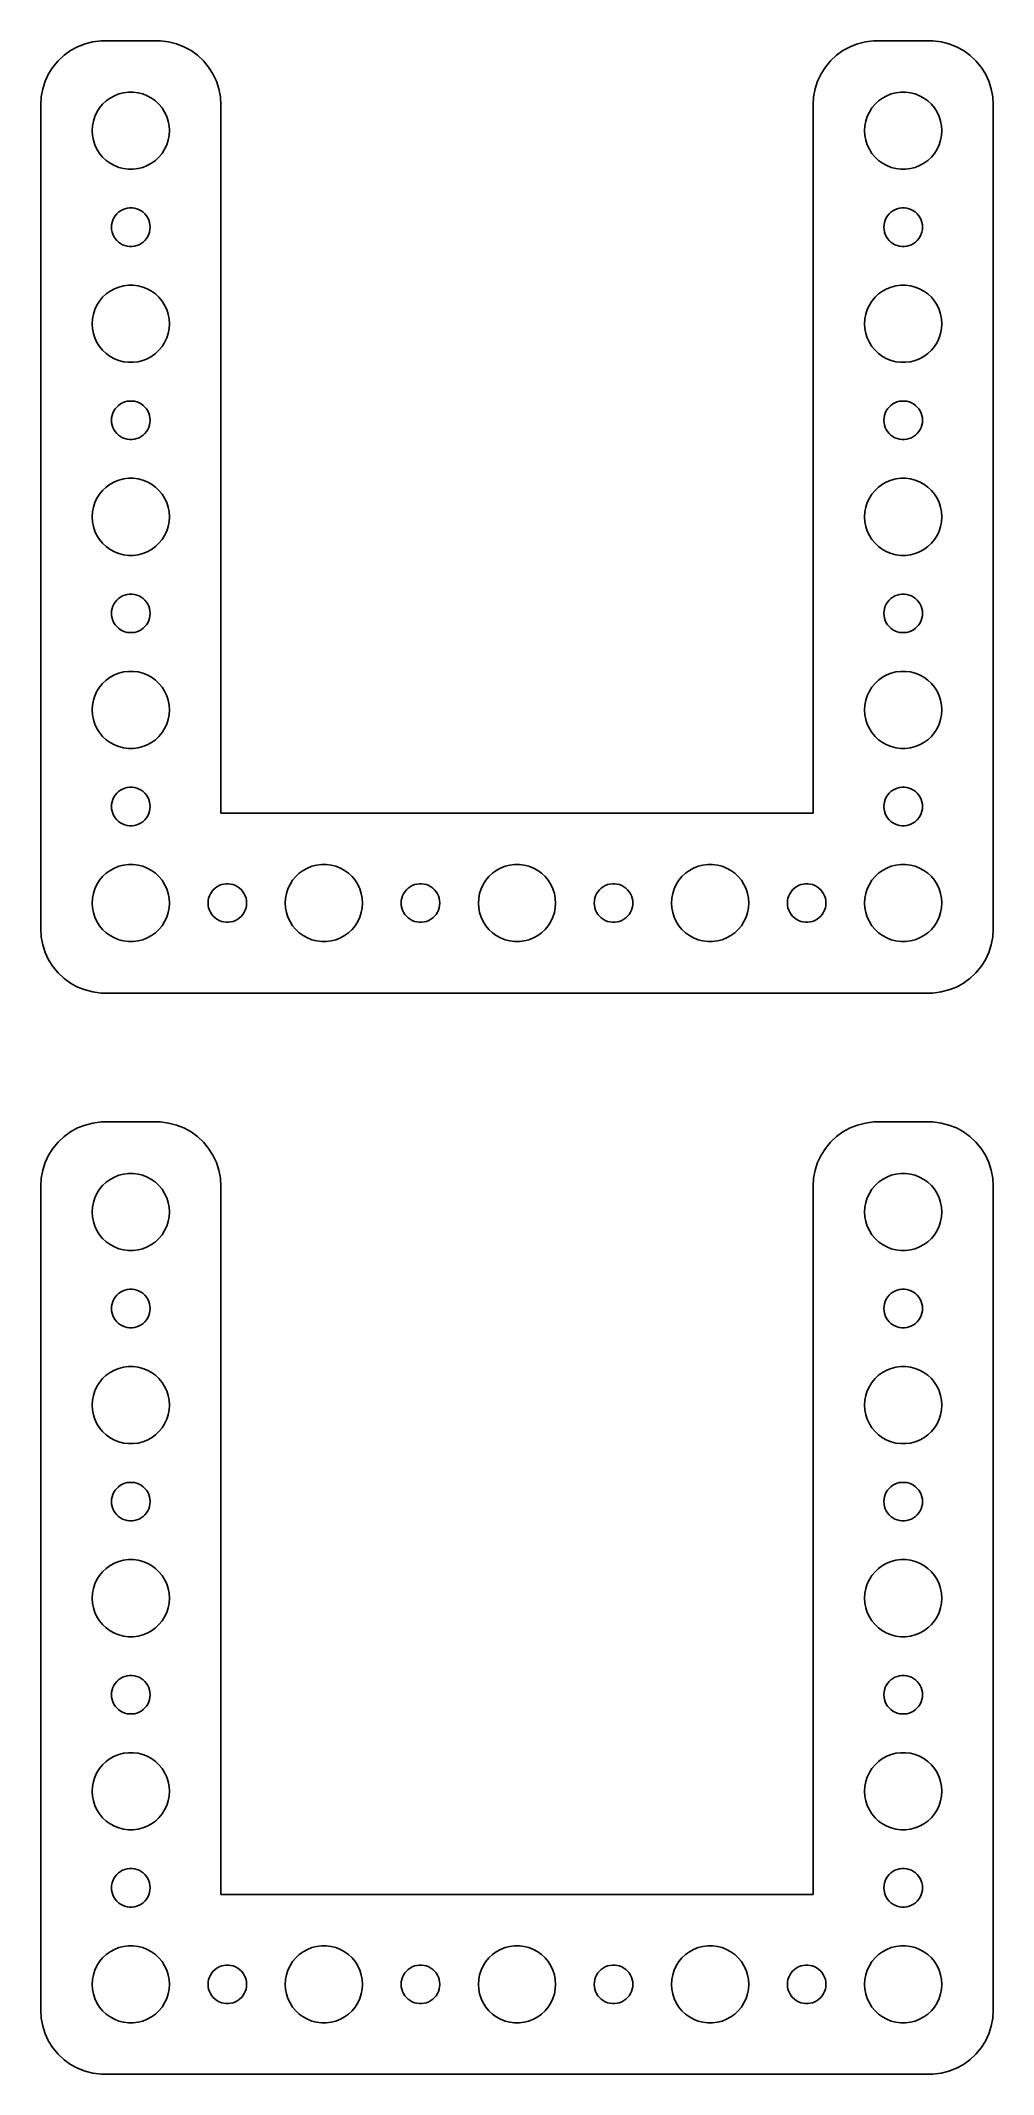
# Model space of a CAD drawing. Header units: metres. Extents: x -37 to 37, y 161 to 319.
import ezdxf

# ---------------------------------------------------------------- set-up
doc = ezdxf.new("R2010")
doc.units = ezdxf.units.M

msp = doc.modelspace()

# ---------------------------------------------------------------- linework, layer by layer
for p, q in [((-35.1871, 317.853), (-35.6448, 317.423)), ((-34.6791, 318.222), (-35.1871, 317.853)), ((-34.1289, 318.524), (-34.6791, 318.222)), ((-33.5451, 318.755), (-34.1289, 318.524)), ((-32.9369, 318.911), (-33.5451, 318.755)), ((-32.3139, 318.99), (-32.9369, 318.911)), ((-27.686, 318.99), (-32.3139, 318.99)), ((-27.0631, 318.911), (-27.686, 318.99)), ((-26.4549, 318.755), (-27.0631, 318.911)), ((-25.8711, 318.524), (-26.4549, 318.755)), ((-25.3209, 318.222), (-25.8711, 318.524)), ((-24.8129, 317.853), (-25.3209, 318.222)), ((-24.3551, 317.423), (-24.8129, 317.853)), ((24.8129, 317.853), (24.3551, 317.423)), ((25.3209, 318.222), (24.8129, 317.853)), ((25.8711, 318.524), (25.3209, 318.222)), ((26.4549, 318.755), (25.8711, 318.524)), ((27.0631, 318.911), (26.4549, 318.755)), ((27.686, 318.99), (27.0631, 318.911)), ((32.3139, 318.99), (27.686, 318.99)), ((32.9369, 318.911), (32.3139, 318.99)), ((33.5451, 318.755), (32.9369, 318.911)), ((34.1289, 318.524), (33.5451, 318.755)), ((34.6791, 318.222), (34.1289, 318.524)), ((35.1871, 317.853), (34.6791, 318.222)), ((35.6448, 317.423), (35.1871, 317.853)), ((-36.3815, 316.409), (-36.6489, 315.841)), ((-36.0451, 316.939), (-36.3815, 316.409)), ((-35.6448, 317.423), (-36.0451, 316.939)), ((-23.9549, 316.939), (-24.3551, 317.423)), ((-23.6185, 316.409), (-23.9549, 316.939)), ((-23.3511, 315.841), (-23.6185, 316.409)), ((23.6185, 316.409), (23.3511, 315.841)), ((23.9549, 316.939), (23.6185, 316.409)), ((24.3551, 317.423), (23.9549, 316.939)), ((36.0451, 316.939), (35.6448, 317.423)), ((36.3815, 316.409), (36.0451, 316.939)), ((36.6489, 315.841), (36.3815, 316.409)), ((-36.9606, 314.627), (-37, 314)), ((-36.8429, 315.243), (-36.9606, 314.627)), ((-36.6489, 315.841), (-36.8429, 315.243)), ((-31.9123, 314.312), (-31.6075, 314.533)), ((-31.6075, 314.533), (-31.2773, 314.714)), ((-31.2773, 314.714), (-30.927, 314.853)), ((-30.927, 314.853), (-30.5621, 314.947)), ((-30.5621, 314.947), (-30.1884, 314.994)), ((-30.1884, 314.994), (-29.8116, 314.994)), ((-29.8116, 314.994), (-29.4379, 314.947)), ((-29.4379, 314.947), (-29.0729, 314.853)), ((-29.0729, 314.853), (-28.7227, 314.714)), ((-28.7227, 314.714), (-28.3925, 314.533)), ((-28.3925, 314.533), (-28.0877, 314.312)), ((-23.1571, 315.243), (-23.3511, 315.841)), ((-23.0394, 314.627), (-23.1571, 315.243)), ((-23, 314), (-23.0394, 314.627)), ((23.0394, 314.627), (23, 314)), ((23.1571, 315.243), (23.0394, 314.627)), ((23.3511, 315.841), (23.1571, 315.243)), ((28.0877, 314.312), (28.3925, 314.533)), ((28.3925, 314.533), (28.7227, 314.714)), ((28.7227, 314.714), (29.0729, 314.853)), ((29.0729, 314.853), (29.4379, 314.947)), ((29.4379, 314.947), (29.8116, 314.994)), ((29.8116, 314.994), (30.1884, 314.994)), ((30.1884, 314.994), (30.5621, 314.947)), ((30.5621, 314.947), (30.927, 314.853)), ((30.927, 314.853), (31.2773, 314.714)), ((31.2773, 314.714), (31.6075, 314.533)), ((31.6075, 314.533), (31.9123, 314.312)), ((36.8429, 315.243), (36.6489, 315.841)), ((36.9606, 314.627), (36.8429, 315.243)), ((37, 314), (36.9606, 314.627)), ((-37, 314), (-37, 250)), ((-32.9057, 312.746), (-32.7893, 313.104)), ((-32.7893, 313.104), (-32.6289, 313.445)), ((-32.6289, 313.445), (-32.427, 313.763)), ((-32.427, 313.763), (-32.1869, 314.054)), ((-32.1869, 314.054), (-31.9123, 314.312)), ((-28.0877, 314.312), (-27.8131, 314.054)), ((-27.8131, 314.054), (-27.5729, 313.763)), ((-27.5729, 313.763), (-27.3711, 313.445)), ((-27.3711, 313.445), (-27.2107, 313.104)), ((-27.2107, 313.104), (-27.0942, 312.746)), ((-23, 258.99), (-23, 314)), ((23, 314), (23, 258.99)), ((27.0942, 312.746), (27.2107, 313.104)), ((27.2107, 313.104), (27.3711, 313.445)), ((27.3711, 313.445), (27.5729, 313.763)), ((27.5729, 313.763), (27.8131, 314.054)), ((27.8131, 314.054), (28.0877, 314.312)), ((31.9123, 314.312), (32.1869, 314.054)), ((32.1869, 314.054), (32.427, 313.763)), ((32.427, 313.763), (32.6289, 313.445)), ((32.6289, 313.445), (32.7893, 313.104)), ((32.7893, 313.104), (32.9057, 312.746)), ((37, 250), (37, 314)), ((-33, 312), (-32.9763, 312.376)), ((-32.9763, 311.624), (-33, 312)), ((-32.9763, 312.376), (-32.9057, 312.746)), ((-32.9057, 311.254), (-32.9763, 311.624)), ((-32.7893, 310.896), (-32.9057, 311.254)), ((-27.0942, 311.254), (-27.2107, 310.896)), ((-27.0942, 312.746), (-27.0237, 312.376)), ((-27.0237, 311.624), (-27.0942, 311.254)), ((-27.0237, 312.376), (-27, 312)), ((-27, 312), (-27.0237, 311.624)), ((27, 312), (27.0237, 312.376)), ((27.0237, 311.624), (27, 312)), ((27.0237, 312.376), (27.0942, 312.746)), ((27.0942, 311.254), (27.0237, 311.624)), ((27.2107, 310.896), (27.0942, 311.254)), ((32.9057, 311.254), (32.7893, 310.896)), ((32.9057, 312.746), (32.9763, 312.376)), ((32.9763, 311.624), (32.9057, 311.254)), ((32.9763, 312.376), (33, 312)), ((33, 312), (32.9763, 311.624)), ((-32.6289, 310.555), (-32.7893, 310.896)), ((-32.427, 310.237), (-32.6289, 310.555)), ((-32.1869, 309.946), (-32.427, 310.237)), ((-31.9123, 309.688), (-32.1869, 309.946)), ((-31.6075, 309.467), (-31.9123, 309.688)), ((-28.0877, 309.688), (-28.3925, 309.467)), ((-27.8131, 309.946), (-28.0877, 309.688)), ((-27.5729, 310.237), (-27.8131, 309.946)), ((-27.3711, 310.555), (-27.5729, 310.237)), ((-27.2107, 310.896), (-27.3711, 310.555)), ((27.3711, 310.555), (27.2107, 310.896)), ((27.5729, 310.237), (27.3711, 310.555)), ((27.8131, 309.946), (27.5729, 310.237)), ((28.0877, 309.688), (27.8131, 309.946)), ((28.3925, 309.467), (28.0877, 309.688)), ((31.9123, 309.688), (31.6075, 309.467)), ((32.1869, 309.946), (31.9123, 309.688)), ((32.427, 310.237), (32.1869, 309.946)), ((32.6289, 310.555), (32.427, 310.237)), ((32.7893, 310.896), (32.6289, 310.555)), ((-31.2773, 309.286), (-31.6075, 309.467)), ((-30.927, 309.147), (-31.2773, 309.286)), ((-30.5621, 309.053), (-30.927, 309.147)), ((-30.1884, 309.006), (-30.5621, 309.053)), ((-29.8116, 309.006), (-30.1884, 309.006)), ((-29.4379, 309.053), (-29.8116, 309.006)), ((-29.0729, 309.147), (-29.4379, 309.053)), ((-28.7227, 309.286), (-29.0729, 309.147)), ((-28.3925, 309.467), (-28.7227, 309.286)), ((28.7227, 309.286), (28.3925, 309.467)), ((29.0729, 309.147), (28.7227, 309.286)), ((29.4379, 309.053), (29.0729, 309.147)), ((29.8116, 309.006), (29.4379, 309.053)), ((30.1884, 309.006), (29.8116, 309.006)), ((30.5621, 309.053), (30.1884, 309.006)), ((30.927, 309.147), (30.5621, 309.053)), ((31.2773, 309.286), (30.927, 309.147)), ((31.6075, 309.467), (31.2773, 309.286)), ((-31.4529, 304.873), (-31.3947, 305.052)), ((-31.3947, 305.052), (-31.3145, 305.223)), ((-31.3145, 305.223), (-31.2135, 305.382)), ((-31.2135, 305.382), (-31.0934, 305.527)), ((-31.0934, 305.527), (-30.9561, 305.656)), ((-30.9561, 305.656), (-30.8037, 305.766)), ((-30.8037, 305.766), (-30.6387, 305.857)), ((-30.6387, 305.857), (-30.4635, 305.927)), ((-30.4635, 305.927), (-30.2811, 305.973)), ((-30.2811, 305.973), (-30.0942, 305.997)), ((-30.0942, 305.997), (-29.9058, 305.997)), ((-29.9058, 305.997), (-29.7189, 305.973)), ((-29.7189, 305.973), (-29.5365, 305.927)), ((-29.5365, 305.927), (-29.3613, 305.857)), ((-29.3613, 305.857), (-29.1963, 305.766)), ((-29.1963, 305.766), (-29.0439, 305.656)), ((-29.0439, 305.656), (-28.9065, 305.527)), ((-28.9065, 305.527), (-28.7865, 305.382)), ((-28.7865, 305.382), (-28.6855, 305.223)), ((-28.6855, 305.223), (-28.6053, 305.052)), ((-28.6053, 305.052), (-28.5471, 304.873)), ((28.5471, 304.873), (28.6053, 305.052)), ((28.6053, 305.052), (28.6855, 305.223)), ((28.6855, 305.223), (28.7865, 305.382)), ((28.7865, 305.382), (28.9065, 305.527)), ((28.9065, 305.527), (29.0439, 305.656)), ((29.0439, 305.656), (29.1963, 305.766)), ((29.1963, 305.766), (29.3613, 305.857)), ((29.3613, 305.857), (29.5365, 305.927)), ((29.5365, 305.927), (29.7189, 305.973)), ((29.7189, 305.973), (29.9058, 305.997)), ((29.9058, 305.997), (30.0942, 305.997)), ((30.0942, 305.997), (30.2811, 305.973)), ((30.2811, 305.973), (30.4635, 305.927)), ((30.4635, 305.927), (30.6387, 305.857)), ((30.6387, 305.857), (30.8037, 305.766)), ((30.8037, 305.766), (30.9561, 305.656)), ((30.9561, 305.656), (31.0934, 305.527)), ((31.0934, 305.527), (31.2135, 305.382)), ((31.2135, 305.382), (31.3145, 305.223)), ((31.3145, 305.223), (31.3947, 305.052)), ((31.3947, 305.052), (31.4529, 304.873)), ((-31.5, 304.5), (-31.4882, 304.688)), ((-31.4882, 304.312), (-31.5, 304.5)), ((-31.4882, 304.688), (-31.4529, 304.873)), ((-31.4529, 304.127), (-31.4882, 304.312)), ((-31.3947, 303.948), (-31.4529, 304.127)), ((-31.3145, 303.777), (-31.3947, 303.948)), ((-31.2135, 303.618), (-31.3145, 303.777)), ((-31.0934, 303.473), (-31.2135, 303.618)), ((-30.9561, 303.344), (-31.0934, 303.473)), ((-30.8037, 303.234), (-30.9561, 303.344)), ((-29.0439, 303.344), (-29.1963, 303.234)), ((-28.9065, 303.473), (-29.0439, 303.344)), ((-28.7865, 303.618), (-28.9065, 303.473)), ((-28.6855, 303.777), (-28.7865, 303.618)), ((-28.6053, 303.948), (-28.6855, 303.777)), ((-28.5471, 304.127), (-28.6053, 303.948)), ((-28.5471, 304.873), (-28.5118, 304.688)), ((-28.5118, 304.312), (-28.5471, 304.127)), ((-28.5118, 304.688), (-28.5, 304.5)), ((-28.5, 304.5), (-28.5118, 304.312)), ((28.5, 304.5), (28.5118, 304.688)), ((28.5118, 304.312), (28.5, 304.5)), ((28.5118, 304.688), (28.5471, 304.873)), ((28.5471, 304.127), (28.5118, 304.312)), ((28.6053, 303.948), (28.5471, 304.127)), ((28.6855, 303.777), (28.6053, 303.948)), ((28.7865, 303.618), (28.6855, 303.777)), ((28.9065, 303.473), (28.7865, 303.618)), ((29.0439, 303.344), (28.9065, 303.473)), ((29.1963, 303.234), (29.0439, 303.344)), ((30.9561, 303.344), (30.8037, 303.234)), ((31.0934, 303.473), (30.9561, 303.344)), ((31.2135, 303.618), (31.0934, 303.473)), ((31.3145, 303.777), (31.2135, 303.618)), ((31.3947, 303.948), (31.3145, 303.777)), ((31.4529, 304.127), (31.3947, 303.948)), ((31.4529, 304.873), (31.4882, 304.688)), ((31.4882, 304.312), (31.4529, 304.127)), ((31.4882, 304.688), (31.5, 304.5)), ((31.5, 304.5), (31.4882, 304.312)), ((-30.6387, 303.143), (-30.8037, 303.234)), ((-30.4635, 303.073), (-30.6387, 303.143)), ((-30.2811, 303.027), (-30.4635, 303.073)), ((-30.0942, 303.003), (-30.2811, 303.027)), ((-29.9058, 303.003), (-30.0942, 303.003)), ((-29.7189, 303.027), (-29.9058, 303.003)), ((-29.5365, 303.073), (-29.7189, 303.027)), ((-29.3613, 303.143), (-29.5365, 303.073)), ((-29.1963, 303.234), (-29.3613, 303.143)), ((29.3613, 303.143), (29.1963, 303.234)), ((29.5365, 303.073), (29.3613, 303.143)), ((29.7189, 303.027), (29.5365, 303.073)), ((29.9058, 303.003), (29.7189, 303.027)), ((30.0942, 303.003), (29.9058, 303.003)), ((30.2811, 303.027), (30.0942, 303.003)), ((30.4635, 303.073), (30.2811, 303.027)), ((30.6387, 303.143), (30.4635, 303.073)), ((30.8037, 303.234), (30.6387, 303.143)), ((-32.6289, 298.445), (-32.427, 298.763)), ((-32.427, 298.763), (-32.1869, 299.054)), ((-32.1869, 299.054), (-31.9123, 299.312)), ((-31.9123, 299.312), (-31.6075, 299.533)), ((-31.6075, 299.533), (-31.2773, 299.714)), ((-31.2773, 299.714), (-30.927, 299.853)), ((-30.927, 299.853), (-30.5621, 299.947)), ((-30.5621, 299.947), (-30.1884, 299.994)), ((-30.1884, 299.994), (-29.8116, 299.994)), ((-29.8116, 299.994), (-29.4379, 299.947)), ((-29.4379, 299.947), (-29.0729, 299.853)), ((-29.0729, 299.853), (-28.7227, 299.714)), ((-28.7227, 299.714), (-28.3925, 299.533)), ((-28.3925, 299.533), (-28.0877, 299.312)), ((-28.0877, 299.312), (-27.8131, 299.054)), ((-27.8131, 299.054), (-27.5729, 298.763)), ((-27.5729, 298.763), (-27.3711, 298.445)), ((27.3711, 298.445), (27.5729, 298.763)), ((27.5729, 298.763), (27.8131, 299.054)), ((27.8131, 299.054), (28.0877, 299.312)), ((28.0877, 299.312), (28.3925, 299.533)), ((28.3925, 299.533), (28.7227, 299.714)), ((28.7227, 299.714), (29.0729, 299.853)), ((29.0729, 299.853), (29.4379, 299.947)), ((29.4379, 299.947), (29.8116, 299.994)), ((29.8116, 299.994), (30.1884, 299.994)), ((30.1884, 299.994), (30.5621, 299.947)), ((30.5621, 299.947), (30.927, 299.853)), ((30.927, 299.853), (31.2773, 299.714)), ((31.2773, 299.714), (31.6075, 299.533)), ((31.6075, 299.533), (31.9123, 299.312)), ((31.9123, 299.312), (32.1869, 299.054)), ((32.1869, 299.054), (32.427, 298.763)), ((32.427, 298.763), (32.6289, 298.445)), ((-33, 297), (-32.9763, 297.376)), ((-32.9763, 297.376), (-32.9057, 297.746)), ((-32.9057, 297.746), (-32.7893, 298.104)), ((-32.7893, 298.104), (-32.6289, 298.445)), ((-27.3711, 298.445), (-27.2107, 298.104)), ((-27.2107, 298.104), (-27.0942, 297.746)), ((-27.0942, 297.746), (-27.0237, 297.376)), ((-27.0237, 297.376), (-27, 297)), ((27, 297), (27.0237, 297.376)), ((27.0237, 297.376), (27.0942, 297.746)), ((27.0942, 297.746), (27.2107, 298.104)), ((27.2107, 298.104), (27.3711, 298.445)), ((32.6289, 298.445), (32.7893, 298.104)), ((32.7893, 298.104), (32.9057, 297.746)), ((32.9057, 297.746), (32.9763, 297.376)), ((32.9763, 297.376), (33, 297)), ((-32.9763, 296.624), (-33, 297)), ((-32.9057, 296.254), (-32.9763, 296.624)), ((-32.7893, 295.896), (-32.9057, 296.254)), ((-32.6289, 295.555), (-32.7893, 295.896)), ((-32.427, 295.237), (-32.6289, 295.555)), ((-27.3711, 295.555), (-27.5729, 295.237)), ((-27.2107, 295.896), (-27.3711, 295.555)), ((-27.0942, 296.254), (-27.2107, 295.896)), ((-27.0237, 296.624), (-27.0942, 296.254)), ((-27, 297), (-27.0237, 296.624)), ((27.0237, 296.624), (27, 297)), ((27.0942, 296.254), (27.0237, 296.624)), ((27.2107, 295.896), (27.0942, 296.254)), ((27.3711, 295.555), (27.2107, 295.896)), ((27.5729, 295.237), (27.3711, 295.555)), ((32.6289, 295.555), (32.427, 295.237)), ((32.7893, 295.896), (32.6289, 295.555)), ((32.9057, 296.254), (32.7893, 295.896)), ((32.9763, 296.624), (32.9057, 296.254)), ((33, 297), (32.9763, 296.624)), ((-32.1869, 294.946), (-32.427, 295.237)), ((-31.9123, 294.688), (-32.1869, 294.946)), ((-31.6075, 294.467), (-31.9123, 294.688)), ((-31.2773, 294.286), (-31.6075, 294.467)), ((-30.927, 294.147), (-31.2773, 294.286)), ((-30.5621, 294.053), (-30.927, 294.147)), ((-30.1884, 294.006), (-30.5621, 294.053)), ((-29.8116, 294.006), (-30.1884, 294.006)), ((-29.4379, 294.053), (-29.8116, 294.006)), ((-29.0729, 294.147), (-29.4379, 294.053)), ((-28.7227, 294.286), (-29.0729, 294.147)), ((-28.3925, 294.467), (-28.7227, 294.286)), ((-28.0877, 294.688), (-28.3925, 294.467)), ((-27.8131, 294.946), (-28.0877, 294.688)), ((-27.5729, 295.237), (-27.8131, 294.946)), ((27.8131, 294.946), (27.5729, 295.237)), ((28.0877, 294.688), (27.8131, 294.946)), ((28.3925, 294.467), (28.0877, 294.688)), ((28.7227, 294.286), (28.3925, 294.467)), ((29.0729, 294.147), (28.7227, 294.286)), ((29.4379, 294.053), (29.0729, 294.147)), ((29.8116, 294.006), (29.4379, 294.053)), ((30.1884, 294.006), (29.8116, 294.006)), ((30.5621, 294.053), (30.1884, 294.006)), ((30.927, 294.147), (30.5621, 294.053)), ((31.2773, 294.286), (30.927, 294.147)), ((31.6075, 294.467), (31.2773, 294.286)), ((31.9123, 294.688), (31.6075, 294.467)), ((32.1869, 294.946), (31.9123, 294.688)), ((32.427, 295.237), (32.1869, 294.946)), ((-30.9561, 290.656), (-30.8037, 290.766)), ((-30.8037, 290.766), (-30.6387, 290.857)), ((-30.6387, 290.857), (-30.4635, 290.927)), ((-30.4635, 290.927), (-30.2811, 290.973)), ((-30.2811, 290.973), (-30.0942, 290.997)), ((-30.0942, 290.997), (-29.9058, 290.997)), ((-29.9058, 290.997), (-29.7189, 290.973)), ((-29.7189, 290.973), (-29.5365, 290.927)), ((-29.5365, 290.927), (-29.3613, 290.857)), ((-29.3613, 290.857), (-29.1963, 290.766)), ((-29.1963, 290.766), (-29.0439, 290.656)), ((29.0439, 290.656), (29.1963, 290.766)), ((29.1963, 290.766), (29.3613, 290.857)), ((29.3613, 290.857), (29.5365, 290.927)), ((29.5365, 290.927), (29.7189, 290.973)), ((29.7189, 290.973), (29.9058, 290.997)), ((29.9058, 290.997), (30.0942, 290.997)), ((30.0942, 290.997), (30.2811, 290.973)), ((30.2811, 290.973), (30.4635, 290.927)), ((30.4635, 290.927), (30.6387, 290.857)), ((30.6387, 290.857), (30.8037, 290.766)), ((30.8037, 290.766), (30.9561, 290.656)), ((-31.5, 289.5), (-31.4882, 289.688)), ((-31.4882, 289.312), (-31.5, 289.5)), ((-31.4882, 289.688), (-31.4529, 289.873)), ((-31.4529, 289.127), (-31.4882, 289.312)), ((-31.4529, 289.873), (-31.3947, 290.052)), ((-31.3947, 288.948), (-31.4529, 289.127)), ((-31.3947, 290.052), (-31.3145, 290.223)), ((-31.3145, 290.223), (-31.2135, 290.382)), ((-31.2135, 290.382), (-31.0934, 290.527)), ((-31.0934, 290.527), (-30.9561, 290.656)), ((-29.0439, 290.656), (-28.9065, 290.527)), ((-28.9065, 290.527), (-28.7865, 290.382)), ((-28.7865, 290.382), (-28.6855, 290.223)), ((-28.6855, 290.223), (-28.6053, 290.052)), ((-28.6053, 290.052), (-28.5471, 289.873)), ((-28.5471, 289.127), (-28.6053, 288.948)), ((-28.5471, 289.873), (-28.5118, 289.688)), ((-28.5118, 289.312), (-28.5471, 289.127)), ((-28.5118, 289.688), (-28.5, 289.5)), ((-28.5, 289.5), (-28.5118, 289.312)), ((28.5, 289.5), (28.5118, 289.688)), ((28.5118, 289.312), (28.5, 289.5)), ((28.5118, 289.688), (28.5471, 289.873)), ((28.5471, 289.127), (28.5118, 289.312)), ((28.5471, 289.873), (28.6053, 290.052)), ((28.6053, 288.948), (28.5471, 289.127)), ((28.6053, 290.052), (28.6855, 290.223)), ((28.6855, 290.223), (28.7865, 290.382)), ((28.7865, 290.382), (28.9065, 290.527)), ((28.9065, 290.527), (29.0439, 290.656)), ((30.9561, 290.656), (31.0934, 290.527)), ((31.0934, 290.527), (31.2135, 290.382)), ((31.2135, 290.382), (31.3145, 290.223)), ((31.3145, 290.223), (31.3947, 290.052)), ((31.3947, 290.052), (31.4529, 289.873)), ((31.4529, 289.127), (31.3947, 288.948)), ((31.4529, 289.873), (31.4882, 289.688)), ((31.4882, 289.312), (31.4529, 289.127)), ((31.4882, 289.688), (31.5, 289.5)), ((31.5, 289.5), (31.4882, 289.312)), ((-31.3145, 288.777), (-31.3947, 288.948)), ((-31.2135, 288.618), (-31.3145, 288.777)), ((-31.0934, 288.473), (-31.2135, 288.618)), ((-30.9561, 288.344), (-31.0934, 288.473)), ((-30.8037, 288.234), (-30.9561, 288.344)), ((-30.6387, 288.143), (-30.8037, 288.234)), ((-30.4635, 288.073), (-30.6387, 288.143)), ((-30.2811, 288.027), (-30.4635, 288.073)), ((-30.0942, 288.003), (-30.2811, 288.027)), ((-29.9058, 288.003), (-30.0942, 288.003)), ((-29.7189, 288.027), (-29.9058, 288.003)), ((-29.5365, 288.073), (-29.7189, 288.027)), ((-29.3613, 288.143), (-29.5365, 288.073)), ((-29.1963, 288.234), (-29.3613, 288.143)), ((-29.0439, 288.344), (-29.1963, 288.234)), ((-28.9065, 288.473), (-29.0439, 288.344)), ((-28.7865, 288.618), (-28.9065, 288.473)), ((-28.6855, 288.777), (-28.7865, 288.618)), ((-28.6053, 288.948), (-28.6855, 288.777)), ((28.6855, 288.777), (28.6053, 288.948)), ((28.7865, 288.618), (28.6855, 288.777)), ((28.9065, 288.473), (28.7865, 288.618)), ((29.0439, 288.344), (28.9065, 288.473)), ((29.1963, 288.234), (29.0439, 288.344)), ((29.3613, 288.143), (29.1963, 288.234)), ((29.5365, 288.073), (29.3613, 288.143)), ((29.7189, 288.027), (29.5365, 288.073)), ((29.9058, 288.003), (29.7189, 288.027)), ((30.0942, 288.003), (29.9058, 288.003)), ((30.2811, 288.027), (30.0942, 288.003)), ((30.4635, 288.073), (30.2811, 288.027)), ((30.6387, 288.143), (30.4635, 288.073)), ((30.8037, 288.234), (30.6387, 288.143)), ((30.9561, 288.344), (30.8037, 288.234)), ((31.0934, 288.473), (30.9561, 288.344)), ((31.2135, 288.618), (31.0934, 288.473)), ((31.3145, 288.777), (31.2135, 288.618)), ((31.3947, 288.948), (31.3145, 288.777)), ((-31.9123, 284.312), (-31.6075, 284.533)), ((-31.6075, 284.533), (-31.2773, 284.714)), ((-31.2773, 284.714), (-30.927, 284.853)), ((-30.927, 284.853), (-30.5621, 284.947)), ((-30.5621, 284.947), (-30.1884, 284.994)), ((-30.1884, 284.994), (-29.8116, 284.994)), ((-29.8116, 284.994), (-29.4379, 284.947)), ((-29.4379, 284.947), (-29.0729, 284.853)), ((-29.0729, 284.853), (-28.7227, 284.714)), ((-28.7227, 284.714), (-28.3925, 284.533)), ((-28.3925, 284.533), (-28.0877, 284.312)), ((28.0877, 284.312), (28.3925, 284.533)), ((28.3925, 284.533), (28.7227, 284.714)), ((28.7227, 284.714), (29.0729, 284.853)), ((29.0729, 284.853), (29.4379, 284.947)), ((29.4379, 284.947), (29.8116, 284.994)), ((29.8116, 284.994), (30.1884, 284.994)), ((30.1884, 284.994), (30.5621, 284.947)), ((30.5621, 284.947), (30.927, 284.853)), ((30.927, 284.853), (31.2773, 284.714)), ((31.2773, 284.714), (31.6075, 284.533)), ((31.6075, 284.533), (31.9123, 284.312)), ((-32.9057, 282.746), (-32.7893, 283.104)), ((-32.7893, 283.104), (-32.6289, 283.445)), ((-32.6289, 283.445), (-32.427, 283.763)), ((-32.427, 283.763), (-32.1869, 284.054)), ((-32.1869, 284.054), (-31.9123, 284.312)), ((-28.0877, 284.312), (-27.8131, 284.054)), ((-27.8131, 284.054), (-27.5729, 283.763)), ((-27.5729, 283.763), (-27.3711, 283.445)), ((-27.3711, 283.445), (-27.2107, 283.104)), ((-27.2107, 283.104), (-27.0942, 282.746)), ((27.0942, 282.746), (27.2107, 283.104)), ((27.2107, 283.104), (27.3711, 283.445)), ((27.3711, 283.445), (27.5729, 283.763)), ((27.5729, 283.763), (27.8131, 284.054)), ((27.8131, 284.054), (28.0877, 284.312)), ((31.9123, 284.312), (32.1869, 284.054)), ((32.1869, 284.054), (32.427, 283.763)), ((32.427, 283.763), (32.6289, 283.445)), ((32.6289, 283.445), (32.7893, 283.104)), ((32.7893, 283.104), (32.9057, 282.746)), ((-33, 282), (-32.9763, 282.376)), ((-32.9763, 281.624), (-33, 282)), ((-32.9763, 282.376), (-32.9057, 282.746)), ((-32.9057, 281.254), (-32.9763, 281.624)), ((-32.7893, 280.896), (-32.9057, 281.254)), ((-27.0942, 281.254), (-27.2107, 280.896)), ((-27.0942, 282.746), (-27.0237, 282.376)), ((-27.0237, 281.624), (-27.0942, 281.254)), ((-27.0237, 282.376), (-27, 282)), ((-27, 282), (-27.0237, 281.624)), ((27, 282), (27.0237, 282.376)), ((27.0237, 281.624), (27, 282)), ((27.0237, 282.376), (27.0942, 282.746)), ((27.0942, 281.254), (27.0237, 281.624)), ((27.2107, 280.896), (27.0942, 281.254)), ((32.9057, 281.254), (32.7893, 280.896)), ((32.9057, 282.746), (32.9763, 282.376)), ((32.9763, 281.624), (32.9057, 281.254)), ((32.9763, 282.376), (33, 282)), ((33, 282), (32.9763, 281.624)), ((-32.6289, 280.555), (-32.7893, 280.896)), ((-32.427, 280.237), (-32.6289, 280.555)), ((-32.1869, 279.946), (-32.427, 280.237)), ((-31.9123, 279.688), (-32.1869, 279.946)), ((-31.6075, 279.467), (-31.9123, 279.688)), ((-28.0877, 279.688), (-28.3925, 279.467)), ((-27.8131, 279.946), (-28.0877, 279.688)), ((-27.5729, 280.237), (-27.8131, 279.946)), ((-27.3711, 280.555), (-27.5729, 280.237)), ((-27.2107, 280.896), (-27.3711, 280.555)), ((27.3711, 280.555), (27.2107, 280.896)), ((27.5729, 280.237), (27.3711, 280.555)), ((27.8131, 279.946), (27.5729, 280.237)), ((28.0877, 279.688), (27.8131, 279.946)), ((28.3925, 279.467), (28.0877, 279.688)), ((31.9123, 279.688), (31.6075, 279.467)), ((32.1869, 279.946), (31.9123, 279.688)), ((32.427, 280.237), (32.1869, 279.946)), ((32.6289, 280.555), (32.427, 280.237)), ((32.7893, 280.896), (32.6289, 280.555)), ((-31.2773, 279.286), (-31.6075, 279.467)), ((-30.927, 279.147), (-31.2773, 279.286)), ((-30.5621, 279.053), (-30.927, 279.147)), ((-30.1884, 279.006), (-30.5621, 279.053)), ((-29.8116, 279.006), (-30.1884, 279.006)), ((-29.4379, 279.053), (-29.8116, 279.006)), ((-29.0729, 279.147), (-29.4379, 279.053)), ((-28.7227, 279.286), (-29.0729, 279.147)), ((-28.3925, 279.467), (-28.7227, 279.286)), ((28.7227, 279.286), (28.3925, 279.467)), ((29.0729, 279.147), (28.7227, 279.286)), ((29.4379, 279.053), (29.0729, 279.147)), ((29.8116, 279.006), (29.4379, 279.053)), ((30.1884, 279.006), (29.8116, 279.006)), ((30.5621, 279.053), (30.1884, 279.006)), ((30.927, 279.147), (30.5621, 279.053)), ((31.2773, 279.286), (30.927, 279.147)), ((31.6075, 279.467), (31.2773, 279.286)), ((-31.4529, 274.873), (-31.3947, 275.052)), ((-31.3947, 275.052), (-31.3145, 275.223)), ((-31.3145, 275.223), (-31.2135, 275.382)), ((-31.2135, 275.382), (-31.0934, 275.527)), ((-31.0934, 275.527), (-30.9561, 275.656)), ((-30.9561, 275.656), (-30.8037, 275.766)), ((-30.8037, 275.766), (-30.6387, 275.857)), ((-30.6387, 275.857), (-30.4635, 275.927)), ((-30.4635, 275.927), (-30.2811, 275.973)), ((-30.2811, 275.973), (-30.0942, 275.997)), ((-30.0942, 275.997), (-29.9058, 275.997)), ((-29.9058, 275.997), (-29.7189, 275.973)), ((-29.7189, 275.973), (-29.5365, 275.927)), ((-29.5365, 275.927), (-29.3613, 275.857)), ((-29.3613, 275.857), (-29.1963, 275.766)), ((-29.1963, 275.766), (-29.0439, 275.656)), ((-29.0439, 275.656), (-28.9065, 275.527)), ((-28.9065, 275.527), (-28.7865, 275.382)), ((-28.7865, 275.382), (-28.6855, 275.223)), ((-28.6855, 275.223), (-28.6053, 275.052)), ((-28.6053, 275.052), (-28.5471, 274.873)), ((28.5471, 274.873), (28.6053, 275.052)), ((28.6053, 275.052), (28.6855, 275.223)), ((28.6855, 275.223), (28.7865, 275.382)), ((28.7865, 275.382), (28.9065, 275.527)), ((28.9065, 275.527), (29.0439, 275.656)), ((29.0439, 275.656), (29.1963, 275.766)), ((29.1963, 275.766), (29.3613, 275.857)), ((29.3613, 275.857), (29.5365, 275.927)), ((29.5365, 275.927), (29.7189, 275.973)), ((29.7189, 275.973), (29.9058, 275.997)), ((29.9058, 275.997), (30.0942, 275.997)), ((30.0942, 275.997), (30.2811, 275.973)), ((30.2811, 275.973), (30.4635, 275.927)), ((30.4635, 275.927), (30.6387, 275.857)), ((30.6387, 275.857), (30.8037, 275.766)), ((30.8037, 275.766), (30.9561, 275.656)), ((30.9561, 275.656), (31.0934, 275.527)), ((31.0934, 275.527), (31.2135, 275.382)), ((31.2135, 275.382), (31.3145, 275.223)), ((31.3145, 275.223), (31.3947, 275.052)), ((31.3947, 275.052), (31.4529, 274.873)), ((-31.5, 274.5), (-31.4882, 274.688)), ((-31.4882, 274.312), (-31.5, 274.5)), ((-31.4882, 274.688), (-31.4529, 274.873)), ((-31.4529, 274.127), (-31.4882, 274.312)), ((-31.3947, 273.948), (-31.4529, 274.127)), ((-31.3145, 273.777), (-31.3947, 273.948)), ((-31.2135, 273.618), (-31.3145, 273.777)), ((-31.0934, 273.473), (-31.2135, 273.618)), ((-30.9561, 273.344), (-31.0934, 273.473)), ((-30.8037, 273.234), (-30.9561, 273.344)), ((-29.0439, 273.344), (-29.1963, 273.234)), ((-28.9065, 273.473), (-29.0439, 273.344)), ((-28.7865, 273.618), (-28.9065, 273.473)), ((-28.6855, 273.777), (-28.7865, 273.618)), ((-28.6053, 273.948), (-28.6855, 273.777)), ((-28.5471, 274.127), (-28.6053, 273.948)), ((-28.5471, 274.873), (-28.5118, 274.688)), ((-28.5118, 274.312), (-28.5471, 274.127)), ((-28.5118, 274.688), (-28.5, 274.5)), ((-28.5, 274.5), (-28.5118, 274.312)), ((28.5, 274.5), (28.5118, 274.688)), ((28.5118, 274.312), (28.5, 274.5)), ((28.5118, 274.688), (28.5471, 274.873)), ((28.5471, 274.127), (28.5118, 274.312)), ((28.6053, 273.948), (28.5471, 274.127)), ((28.6855, 273.777), (28.6053, 273.948)), ((28.7865, 273.618), (28.6855, 273.777)), ((28.9065, 273.473), (28.7865, 273.618)), ((29.0439, 273.344), (28.9065, 273.473)), ((29.1963, 273.234), (29.0439, 273.344)), ((30.9561, 273.344), (30.8037, 273.234)), ((31.0934, 273.473), (30.9561, 273.344)), ((31.2135, 273.618), (31.0934, 273.473)), ((31.3145, 273.777), (31.2135, 273.618)), ((31.3947, 273.948), (31.3145, 273.777)), ((31.4529, 274.127), (31.3947, 273.948)), ((31.4529, 274.873), (31.4882, 274.688)), ((31.4882, 274.312), (31.4529, 274.127)), ((31.4882, 274.688), (31.5, 274.5)), ((31.5, 274.5), (31.4882, 274.312)), ((-30.6387, 273.143), (-30.8037, 273.234)), ((-30.4635, 273.073), (-30.6387, 273.143)), ((-30.2811, 273.027), (-30.4635, 273.073)), ((-30.0942, 273.003), (-30.2811, 273.027)), ((-29.9058, 273.003), (-30.0942, 273.003)), ((-29.7189, 273.027), (-29.9058, 273.003)), ((-29.5365, 273.073), (-29.7189, 273.027)), ((-29.3613, 273.143), (-29.5365, 273.073)), ((-29.1963, 273.234), (-29.3613, 273.143)), ((29.3613, 273.143), (29.1963, 273.234)), ((29.5365, 273.073), (29.3613, 273.143)), ((29.7189, 273.027), (29.5365, 273.073)), ((29.9058, 273.003), (29.7189, 273.027)), ((30.0942, 273.003), (29.9058, 273.003)), ((30.2811, 273.027), (30.0942, 273.003)), ((30.4635, 273.073), (30.2811, 273.027)), ((30.6387, 273.143), (30.4635, 273.073)), ((30.8037, 273.234), (30.6387, 273.143)), ((-32.6289, 268.445), (-32.427, 268.763)), ((-32.427, 268.763), (-32.1869, 269.054)), ((-32.1869, 269.054), (-31.9123, 269.312)), ((-31.9123, 269.312), (-31.6075, 269.533)), ((-31.6075, 269.533), (-31.2773, 269.714)), ((-31.2773, 269.714), (-30.927, 269.853)), ((-30.927, 269.853), (-30.5621, 269.947)), ((-30.5621, 269.947), (-30.1884, 269.994)), ((-30.1884, 269.994), (-29.8116, 269.994)), ((-29.8116, 269.994), (-29.4379, 269.947)), ((-29.4379, 269.947), (-29.0729, 269.853)), ((-29.0729, 269.853), (-28.7227, 269.714)), ((-28.7227, 269.714), (-28.3925, 269.533)), ((-28.3925, 269.533), (-28.0877, 269.312)), ((-28.0877, 269.312), (-27.8131, 269.054)), ((-27.8131, 269.054), (-27.5729, 268.763)), ((-27.5729, 268.763), (-27.3711, 268.445)), ((27.3711, 268.445), (27.5729, 268.763)), ((27.5729, 268.763), (27.8131, 269.054)), ((27.8131, 269.054), (28.0877, 269.312)), ((28.0877, 269.312), (28.3925, 269.533)), ((28.3925, 269.533), (28.7227, 269.714)), ((28.7227, 269.714), (29.0729, 269.853)), ((29.0729, 269.853), (29.4379, 269.947)), ((29.4379, 269.947), (29.8116, 269.994)), ((29.8116, 269.994), (30.1884, 269.994)), ((30.1884, 269.994), (30.5621, 269.947)), ((30.5621, 269.947), (30.927, 269.853)), ((30.927, 269.853), (31.2773, 269.714)), ((31.2773, 269.714), (31.6075, 269.533)), ((31.6075, 269.533), (31.9123, 269.312)), ((31.9123, 269.312), (32.1869, 269.054)), ((32.1869, 269.054), (32.427, 268.763)), ((32.427, 268.763), (32.6289, 268.445)), ((-33, 267), (-32.9763, 267.376)), ((-32.9763, 266.624), (-33, 267)), ((-32.9763, 267.376), (-32.9057, 267.746)), ((-32.9057, 267.746), (-32.7893, 268.104)), ((-32.7893, 268.104), (-32.6289, 268.445)), ((-27.3711, 268.445), (-27.2107, 268.104)), ((-27.2107, 268.104), (-27.0942, 267.746)), ((-27.0942, 267.746), (-27.0237, 267.376)), ((-27.0237, 267.376), (-27, 267)), ((-27, 267), (-27.0237, 266.624)), ((27, 267), (27.0237, 267.376)), ((27.0237, 266.624), (27, 267)), ((27.0237, 267.376), (27.0942, 267.746)), ((27.0942, 267.746), (27.2107, 268.104)), ((27.2107, 268.104), (27.3711, 268.445)), ((32.6289, 268.445), (32.7893, 268.104)), ((32.7893, 268.104), (32.9057, 267.746)), ((32.9057, 267.746), (32.9763, 267.376)), ((32.9763, 267.376), (33, 267)), ((33, 267), (32.9763, 266.624)), ((-32.9057, 266.254), (-32.9763, 266.624)), ((-32.7893, 265.896), (-32.9057, 266.254)), ((-32.6289, 265.555), (-32.7893, 265.896)), ((-32.427, 265.237), (-32.6289, 265.555)), ((-27.3711, 265.555), (-27.5729, 265.237)), ((-27.2107, 265.896), (-27.3711, 265.555)), ((-27.0942, 266.254), (-27.2107, 265.896)), ((-27.0237, 266.624), (-27.0942, 266.254)), ((27.0942, 266.254), (27.0237, 266.624)), ((27.2107, 265.896), (27.0942, 266.254)), ((27.3711, 265.555), (27.2107, 265.896)), ((27.5729, 265.237), (27.3711, 265.555)), ((32.6289, 265.555), (32.427, 265.237)), ((32.7893, 265.896), (32.6289, 265.555)), ((32.9057, 266.254), (32.7893, 265.896)), ((32.9763, 266.624), (32.9057, 266.254)), ((-32.1869, 264.946), (-32.427, 265.237)), ((-31.9123, 264.688), (-32.1869, 264.946)), ((-31.6075, 264.467), (-31.9123, 264.688)), ((-31.2773, 264.286), (-31.6075, 264.467)), ((-30.927, 264.147), (-31.2773, 264.286)), ((-30.5621, 264.053), (-30.927, 264.147)), ((-30.1884, 264.006), (-30.5621, 264.053)), ((-29.8116, 264.006), (-30.1884, 264.006)), ((-29.4379, 264.053), (-29.8116, 264.006)), ((-29.0729, 264.147), (-29.4379, 264.053)), ((-28.7227, 264.286), (-29.0729, 264.147)), ((-28.3925, 264.467), (-28.7227, 264.286)), ((-28.0877, 264.688), (-28.3925, 264.467)), ((-27.8131, 264.946), (-28.0877, 264.688)), ((-27.5729, 265.237), (-27.8131, 264.946)), ((27.8131, 264.946), (27.5729, 265.237)), ((28.0877, 264.688), (27.8131, 264.946)), ((28.3925, 264.467), (28.0877, 264.688)), ((28.7227, 264.286), (28.3925, 264.467)), ((29.0729, 264.147), (28.7227, 264.286)), ((29.4379, 264.053), (29.0729, 264.147)), ((29.8116, 264.006), (29.4379, 264.053)), ((30.1884, 264.006), (29.8116, 264.006)), ((30.5621, 264.053), (30.1884, 264.006)), ((30.927, 264.147), (30.5621, 264.053)), ((31.2773, 264.286), (30.927, 264.147)), ((31.6075, 264.467), (31.2773, 264.286)), ((31.9123, 264.688), (31.6075, 264.467)), ((32.1869, 264.946), (31.9123, 264.688)), ((32.427, 265.237), (32.1869, 264.946)), ((-30.9561, 260.656), (-30.8037, 260.766)), ((-30.8037, 260.766), (-30.6387, 260.857)), ((-30.6387, 260.857), (-30.4635, 260.927)), ((-30.4635, 260.927), (-30.2811, 260.973)), ((-30.2811, 260.973), (-30.0942, 260.997)), ((-30.0942, 260.997), (-29.9058, 260.997)), ((-29.9058, 260.997), (-29.7189, 260.973)), ((-29.7189, 260.973), (-29.5365, 260.927)), ((-29.5365, 260.927), (-29.3613, 260.857)), ((-29.3613, 260.857), (-29.1963, 260.766)), ((-29.1963, 260.766), (-29.0439, 260.656)), ((29.0439, 260.656), (29.1963, 260.766)), ((29.1963, 260.766), (29.3613, 260.857)), ((29.3613, 260.857), (29.5365, 260.927)), ((29.5365, 260.927), (29.7189, 260.973)), ((29.7189, 260.973), (29.9058, 260.997)), ((29.9058, 260.997), (30.0942, 260.997)), ((30.0942, 260.997), (30.2811, 260.973)), ((30.2811, 260.973), (30.4635, 260.927)), ((30.4635, 260.927), (30.6387, 260.857)), ((30.6387, 260.857), (30.8037, 260.766)), ((30.8037, 260.766), (30.9561, 260.656)), ((-31.5, 259.5), (-31.4882, 259.688)), ((-31.4882, 259.312), (-31.5, 259.5)), ((-31.4882, 259.688), (-31.4529, 259.873)), ((-31.4529, 259.127), (-31.4882, 259.312)), ((-31.4529, 259.873), (-31.3947, 260.052)), ((-31.3947, 258.948), (-31.4529, 259.127)), ((-31.3947, 260.052), (-31.3145, 260.223)), ((-31.3145, 260.223), (-31.2135, 260.382)), ((-31.2135, 260.382), (-31.0934, 260.527)), ((-31.0934, 260.527), (-30.9561, 260.656)), ((-29.0439, 260.656), (-28.9065, 260.527)), ((-28.9065, 260.527), (-28.7865, 260.382)), ((-28.7865, 260.382), (-28.6855, 260.223)), ((-28.6855, 260.223), (-28.6053, 260.052)), ((-28.6053, 260.052), (-28.5471, 259.873)), ((-28.5471, 259.127), (-28.6053, 258.948)), ((-28.5471, 259.873), (-28.5118, 259.688)), ((-28.5118, 259.312), (-28.5471, 259.127)), ((-28.5118, 259.688), (-28.5, 259.5)), ((-28.5, 259.5), (-28.5118, 259.312)), ((28.5, 259.5), (28.5118, 259.688)), ((28.5118, 259.312), (28.5, 259.5)), ((28.5118, 259.688), (28.5471, 259.873)), ((28.5471, 259.127), (28.5118, 259.312)), ((28.5471, 259.873), (28.6053, 260.052)), ((28.6053, 258.948), (28.5471, 259.127)), ((28.6053, 260.052), (28.6855, 260.223)), ((28.6855, 260.223), (28.7865, 260.382)), ((28.7865, 260.382), (28.9065, 260.527)), ((28.9065, 260.527), (29.0439, 260.656)), ((30.9561, 260.656), (31.0934, 260.527)), ((31.0934, 260.527), (31.2135, 260.382)), ((31.2135, 260.382), (31.3145, 260.223)), ((31.3145, 260.223), (31.3947, 260.052)), ((31.3947, 260.052), (31.4529, 259.873)), ((31.4529, 259.127), (31.3947, 258.948)), ((31.4529, 259.873), (31.4882, 259.688)), ((31.4882, 259.312), (31.4529, 259.127)), ((31.4882, 259.688), (31.5, 259.5)), ((31.5, 259.5), (31.4882, 259.312)), ((-31.3145, 258.777), (-31.3947, 258.948)), ((-31.2135, 258.618), (-31.3145, 258.777)), ((-31.0934, 258.473), (-31.2135, 258.618)), ((-30.9561, 258.344), (-31.0934, 258.473)), ((-30.8037, 258.234), (-30.9561, 258.344)), ((-30.6387, 258.143), (-30.8037, 258.234)), ((-30.4635, 258.073), (-30.6387, 258.143)), ((-30.2811, 258.027), (-30.4635, 258.073)), ((-30.0942, 258.003), (-30.2811, 258.027)), ((-29.9058, 258.003), (-30.0942, 258.003)), ((-29.7189, 258.027), (-29.9058, 258.003)), ((-29.5365, 258.073), (-29.7189, 258.027)), ((-29.3613, 258.143), (-29.5365, 258.073)), ((-29.1963, 258.234), (-29.3613, 258.143)), ((-29.0439, 258.344), (-29.1963, 258.234)), ((-28.9065, 258.473), (-29.0439, 258.344)), ((-28.7865, 258.618), (-28.9065, 258.473)), ((-28.6855, 258.777), (-28.7865, 258.618)), ((-28.6053, 258.948), (-28.6855, 258.777)), ((23, 258.99), (-23, 258.99)), ((28.6855, 258.777), (28.6053, 258.948)), ((28.7865, 258.618), (28.6855, 258.777)), ((28.9065, 258.473), (28.7865, 258.618)), ((29.0439, 258.344), (28.9065, 258.473)), ((29.1963, 258.234), (29.0439, 258.344)), ((29.3613, 258.143), (29.1963, 258.234)), ((29.5365, 258.073), (29.3613, 258.143)), ((29.7189, 258.027), (29.5365, 258.073)), ((29.9058, 258.003), (29.7189, 258.027)), ((30.0942, 258.003), (29.9058, 258.003)), ((30.2811, 258.027), (30.0942, 258.003)), ((30.4635, 258.073), (30.2811, 258.027)), ((30.6387, 258.143), (30.4635, 258.073)), ((30.8037, 258.234), (30.6387, 258.143)), ((30.9561, 258.344), (30.8037, 258.234)), ((31.0934, 258.473), (30.9561, 258.344)), ((31.2135, 258.618), (31.0934, 258.473)), ((31.3145, 258.777), (31.2135, 258.618)), ((31.3947, 258.948), (31.3145, 258.777)), ((-31.9123, 254.312), (-31.6075, 254.533)), ((-31.6075, 254.533), (-31.2773, 254.714)), ((-31.2773, 254.714), (-30.927, 254.853)), ((-30.927, 254.853), (-30.5621, 254.947)), ((-30.5621, 254.947), (-30.1884, 254.994)), ((-30.1884, 254.994), (-29.8116, 254.994)), ((-29.8116, 254.994), (-29.4379, 254.947)), ((-29.4379, 254.947), (-29.0729, 254.853)), ((-29.0729, 254.853), (-28.7227, 254.714)), ((-28.7227, 254.714), (-28.3925, 254.533)), ((-28.3925, 254.533), (-28.0877, 254.312)), ((-16.9123, 254.312), (-16.6075, 254.533)), ((-16.6075, 254.533), (-16.2773, 254.714)), ((-16.2773, 254.714), (-15.927, 254.853)), ((-15.927, 254.853), (-15.5621, 254.947)), ((-15.5621, 254.947), (-15.1884, 254.994)), ((-15.1884, 254.994), (-14.8116, 254.994)), ((-14.8116, 254.994), (-14.4379, 254.947)), ((-14.4379, 254.947), (-14.0729, 254.853)), ((-14.0729, 254.853), (-13.7227, 254.714)), ((-13.7227, 254.714), (-13.3925, 254.533)), ((-13.3925, 254.533), (-13.0877, 254.312)), ((-1.91226, 254.312), (-1.60747, 254.533)), ((-1.60747, 254.533), (-1.27733, 254.714)), ((-1.27733, 254.714), (-0.92705, 254.853)), ((-0.92705, 254.853), (-0.56213, 254.947)), ((-0.56213, 254.947), (-0.18837, 254.994)), ((-0.18837, 254.994), (0.18837, 254.994)), ((0.18837, 254.994), (0.56213, 254.947)), ((0.56213, 254.947), (0.92705, 254.853)), ((0.92705, 254.853), (1.27733, 254.714)), ((1.27733, 254.714), (1.60747, 254.533)), ((1.60747, 254.533), (1.91226, 254.312)), ((13.0877, 254.312), (13.3925, 254.533)), ((13.3925, 254.533), (13.7227, 254.714)), ((13.7227, 254.714), (14.0729, 254.853)), ((14.0729, 254.853), (14.4379, 254.947)), ((14.4379, 254.947), (14.8116, 254.994)), ((14.8116, 254.994), (15.1884, 254.994)), ((15.1884, 254.994), (15.5621, 254.947)), ((15.5621, 254.947), (15.927, 254.853)), ((15.927, 254.853), (16.2773, 254.714)), ((16.2773, 254.714), (16.6075, 254.533)), ((16.6075, 254.533), (16.9123, 254.312)), ((28.0877, 254.312), (28.3925, 254.533)), ((28.3925, 254.533), (28.7227, 254.714)), ((28.7227, 254.714), (29.0729, 254.853)), ((29.0729, 254.853), (29.4379, 254.947)), ((29.4379, 254.947), (29.8116, 254.994)), ((29.8116, 254.994), (30.1884, 254.994)), ((30.1884, 254.994), (30.5621, 254.947)), ((30.5621, 254.947), (30.927, 254.853)), ((30.927, 254.853), (31.2773, 254.714)), ((31.2773, 254.714), (31.6075, 254.533)), ((31.6075, 254.533), (31.9123, 254.312)), ((-32.9057, 252.746), (-32.7893, 253.104)), ((-32.7893, 253.104), (-32.6289, 253.445)), ((-32.6289, 253.445), (-32.427, 253.763)), ((-32.427, 253.763), (-32.1869, 254.054)), ((-32.1869, 254.054), (-31.9123, 254.312)), ((-28.0877, 254.312), (-27.8131, 254.054)), ((-27.8131, 254.054), (-27.5729, 253.763)), ((-27.5729, 253.763), (-27.3711, 253.445)), ((-27.3711, 253.445), (-27.2107, 253.104)), ((-27.2107, 253.104), (-27.0942, 252.746)), ((-23.8145, 252.723), (-23.7135, 252.882)), ((-23.7135, 252.882), (-23.5934, 253.027)), ((-23.5934, 253.027), (-23.4561, 253.156)), ((-23.4561, 253.156), (-23.3037, 253.266)), ((-23.3037, 253.266), (-23.1387, 253.357)), ((-23.1387, 253.357), (-22.9635, 253.427)), ((-22.9635, 253.427), (-22.7811, 253.473)), ((-22.7811, 253.473), (-22.5942, 253.497)), ((-22.5942, 253.497), (-22.4058, 253.497)), ((-22.4058, 253.497), (-22.2189, 253.473)), ((-22.2189, 253.473), (-22.0365, 253.427)), ((-22.0365, 253.427), (-21.8613, 253.357)), ((-21.8613, 253.357), (-21.6963, 253.266)), ((-21.6963, 253.266), (-21.5439, 253.156)), ((-21.5439, 253.156), (-21.4065, 253.027)), ((-21.4065, 253.027), (-21.2865, 252.882)), ((-21.2865, 252.882), (-21.1855, 252.723)), ((-17.9057, 252.746), (-17.7893, 253.104)), ((-17.7893, 253.104), (-17.6289, 253.445)), ((-17.6289, 253.445), (-17.427, 253.763)), ((-17.427, 253.763), (-17.1869, 254.054)), ((-17.1869, 254.054), (-16.9123, 254.312)), ((-13.0877, 254.312), (-12.8131, 254.054)), ((-12.8131, 254.054), (-12.5729, 253.763)), ((-12.5729, 253.763), (-12.3711, 253.445)), ((-12.3711, 253.445), (-12.2107, 253.104)), ((-12.2107, 253.104), (-12.0942, 252.746)), ((-8.81445, 252.723), (-8.71352, 252.882)), ((-8.71352, 252.882), (-8.59344, 253.027)), ((-8.59344, 253.027), (-8.45613, 253.156)), ((-8.45613, 253.156), (-8.30373, 253.266)), ((-8.30373, 253.266), (-8.13866, 253.357)), ((-8.13866, 253.357), (-7.96352, 253.427)), ((-7.96352, 253.427), (-7.78107, 253.473)), ((-7.78107, 253.473), (-7.59418, 253.497)), ((-7.59418, 253.497), (-7.40581, 253.497)), ((-7.40581, 253.497), (-7.21892, 253.473)), ((-7.21892, 253.473), (-7.03647, 253.427)), ((-7.03647, 253.427), (-6.86133, 253.357)), ((-6.86133, 253.357), (-6.69626, 253.266)), ((-6.69626, 253.266), (-6.54385, 253.156)), ((-6.54385, 253.156), (-6.40654, 253.027)), ((-6.40654, 253.027), (-6.28647, 252.882)), ((-6.28647, 252.882), (-6.18553, 252.723)), ((-2.90575, 252.746), (-2.78932, 253.104)), ((-2.78932, 253.104), (-2.62891, 253.445)), ((-2.62891, 253.445), (-2.42705, 253.763)), ((-2.42705, 253.763), (-2.1869, 254.054)), ((-2.1869, 254.054), (-1.91226, 254.312)), ((1.91226, 254.312), (2.1869, 254.054)), ((2.1869, 254.054), (2.42705, 253.763)), ((2.42705, 253.763), (2.62891, 253.445)), ((2.62891, 253.445), (2.78932, 253.104)), ((2.78932, 253.104), (2.90575, 252.746)), ((6.18553, 252.723), (6.28647, 252.882)), ((6.28647, 252.882), (6.40654, 253.027)), ((6.40654, 253.027), (6.54385, 253.156)), ((6.54385, 253.156), (6.69626, 253.266)), ((6.69626, 253.266), (6.86133, 253.357)), ((6.86133, 253.357), (7.03647, 253.427)), ((7.03647, 253.427), (7.21892, 253.473)), ((7.21892, 253.473), (7.40581, 253.497)), ((7.40581, 253.497), (7.59418, 253.497)), ((7.59418, 253.497), (7.78107, 253.473)), ((7.78107, 253.473), (7.96352, 253.427)), ((7.96352, 253.427), (8.13866, 253.357)), ((8.13866, 253.357), (8.30373, 253.266)), ((8.30373, 253.266), (8.45613, 253.156)), ((8.45613, 253.156), (8.59344, 253.027)), ((8.59344, 253.027), (8.71352, 252.882)), ((8.71352, 252.882), (8.81445, 252.723)), ((12.0942, 252.746), (12.2107, 253.104)), ((12.2107, 253.104), (12.3711, 253.445)), ((12.3711, 253.445), (12.5729, 253.763)), ((12.5729, 253.763), (12.8131, 254.054)), ((12.8131, 254.054), (13.0877, 254.312)), ((16.9123, 254.312), (17.1869, 254.054)), ((17.1869, 254.054), (17.427, 253.763)), ((17.427, 253.763), (17.6289, 253.445)), ((17.6289, 253.445), (17.7893, 253.104)), ((17.7893, 253.104), (17.9057, 252.746)), ((21.1855, 252.723), (21.2865, 252.882)), ((21.2865, 252.882), (21.4065, 253.027)), ((21.4065, 253.027), (21.5439, 253.156)), ((21.5439, 253.156), (21.6963, 253.266)), ((21.6963, 253.266), (21.8613, 253.357)), ((21.8613, 253.357), (22.0365, 253.427)), ((22.0365, 253.427), (22.2189, 253.473)), ((22.2189, 253.473), (22.4058, 253.497)), ((22.4058, 253.497), (22.5942, 253.497)), ((22.5942, 253.497), (22.7811, 253.473)), ((22.7811, 253.473), (22.9635, 253.427)), ((22.9635, 253.427), (23.1387, 253.357)), ((23.1387, 253.357), (23.3037, 253.266)), ((23.3037, 253.266), (23.4561, 253.156)), ((23.4561, 253.156), (23.5934, 253.027)), ((23.5934, 253.027), (23.7135, 252.882)), ((23.7135, 252.882), (23.8145, 252.723)), ((27.0942, 252.746), (27.2107, 253.104)), ((27.2107, 253.104), (27.3711, 253.445)), ((27.3711, 253.445), (27.5729, 253.763)), ((27.5729, 253.763), (27.8131, 254.054)), ((27.8131, 254.054), (28.0877, 254.312)), ((31.9123, 254.312), (32.1869, 254.054)), ((32.1869, 254.054), (32.427, 253.763)), ((32.427, 253.763), (32.6289, 253.445)), ((32.6289, 253.445), (32.7893, 253.104)), ((32.7893, 253.104), (32.9057, 252.746)), ((-33, 252), (-32.9763, 252.376)), ((-32.9763, 251.624), (-33, 252)), ((-32.9763, 252.376), (-32.9057, 252.746)), ((-32.9057, 251.254), (-32.9763, 251.624)), ((-32.7893, 250.896), (-32.9057, 251.254)), ((-27.0942, 251.254), (-27.2107, 250.896)), ((-27.0942, 252.746), (-27.0237, 252.376)), ((-27.0237, 251.624), (-27.0942, 251.254)), ((-27.0237, 252.376), (-27, 252)), ((-27, 252), (-27.0237, 251.624)), ((-24, 252), (-23.9882, 252.188)), ((-23.9882, 251.812), (-24, 252)), ((-23.9882, 252.188), (-23.9529, 252.373)), ((-23.9529, 251.627), (-23.9882, 251.812)), ((-23.9529, 252.373), (-23.8947, 252.552)), ((-23.8947, 251.448), (-23.9529, 251.627)), ((-23.8947, 252.552), (-23.8145, 252.723)), ((-23.8145, 251.277), (-23.8947, 251.448)), ((-23.7135, 251.118), (-23.8145, 251.277)), ((-21.1855, 251.277), (-21.2865, 251.118)), ((-21.1855, 252.723), (-21.1053, 252.552)), ((-21.1053, 251.448), (-21.1855, 251.277)), ((-21.1053, 252.552), (-21.0471, 252.373)), ((-21.0471, 251.627), (-21.1053, 251.448)), ((-21.0471, 252.373), (-21.0118, 252.188)), ((-21.0118, 251.812), (-21.0471, 251.627)), ((-21.0118, 252.188), (-21, 252)), ((-21, 252), (-21.0118, 251.812)), ((-18, 252), (-17.9763, 252.376)), ((-17.9763, 251.624), (-18, 252)), ((-17.9763, 252.376), (-17.9057, 252.746)), ((-17.9057, 251.254), (-17.9763, 251.624)), ((-17.7893, 250.896), (-17.9057, 251.254)), ((-12.0942, 251.254), (-12.2107, 250.896)), ((-12.0942, 252.746), (-12.0237, 252.376)), ((-12.0237, 251.624), (-12.0942, 251.254)), ((-12.0237, 252.376), (-12, 252)), ((-12, 252), (-12.0237, 251.624)), ((-9, 252), (-8.98816, 252.188)), ((-8.98816, 251.812), (-9, 252)), ((-8.98816, 252.188), (-8.95287, 252.373)), ((-8.95287, 251.627), (-8.98816, 251.812)), ((-8.95287, 252.373), (-8.89465, 252.552)), ((-8.89465, 251.448), (-8.95287, 251.627)), ((-8.89465, 252.552), (-8.81445, 252.723)), ((-8.81445, 251.277), (-8.89465, 251.448)), ((-8.71352, 251.118), (-8.81445, 251.277)), ((-6.18553, 251.277), (-6.28647, 251.118)), ((-6.18553, 252.723), (-6.10533, 252.552)), ((-6.10533, 251.448), (-6.18553, 251.277)), ((-6.10533, 252.552), (-6.04712, 252.373)), ((-6.04712, 251.627), (-6.10533, 251.448)), ((-6.04712, 252.373), (-6.01183, 252.188)), ((-6.01183, 251.812), (-6.04712, 251.627)), ((-6.01183, 252.188), (-6, 252)), ((-6, 252), (-6.01183, 251.812)), ((-3, 252), (-2.97633, 252.376)), ((-2.97633, 251.624), (-3, 252)), ((-2.97633, 252.376), (-2.90575, 252.746)), ((-2.90575, 251.254), (-2.97633, 251.624)), ((-2.78932, 250.896), (-2.90575, 251.254)), ((2.90575, 251.254), (2.78932, 250.896)), ((2.90575, 252.746), (2.97633, 252.376)), ((2.97633, 251.624), (2.90575, 251.254)), ((2.97633, 252.376), (3, 252)), ((3, 252), (2.97633, 251.624)), ((6, 252), (6.01183, 252.188)), ((6.01183, 251.812), (6, 252)), ((6.01183, 252.188), (6.04712, 252.373)), ((6.04712, 251.627), (6.01183, 251.812)), ((6.04712, 252.373), (6.10533, 252.552)), ((6.10533, 251.448), (6.04712, 251.627)), ((6.10533, 252.552), (6.18553, 252.723)), ((6.18553, 251.277), (6.10533, 251.448)), ((6.28647, 251.118), (6.18553, 251.277)), ((8.81445, 251.277), (8.71352, 251.118)), ((8.81445, 252.723), (8.89465, 252.552)), ((8.89465, 251.448), (8.81445, 251.277)), ((8.89465, 252.552), (8.95287, 252.373)), ((8.95287, 251.627), (8.89465, 251.448)), ((8.95287, 252.373), (8.98816, 252.188)), ((8.98816, 251.812), (8.95287, 251.627)), ((8.98816, 252.188), (9, 252)), ((9, 252), (8.98816, 251.812)), ((12, 252), (12.0237, 252.376)), ((12.0237, 251.624), (12, 252)), ((12.0237, 252.376), (12.0942, 252.746)), ((12.0942, 251.254), (12.0237, 251.624)), ((12.2107, 250.896), (12.0942, 251.254)), ((17.9057, 251.254), (17.7893, 250.896)), ((17.9057, 252.746), (17.9763, 252.376)), ((17.9763, 251.624), (17.9057, 251.254)), ((17.9763, 252.376), (18, 252)), ((18, 252), (17.9763, 251.624)), ((21, 252), (21.0118, 252.188)), ((21.0118, 251.812), (21, 252)), ((21.0118, 252.188), (21.0471, 252.373)), ((21.0471, 251.627), (21.0118, 251.812)), ((21.0471, 252.373), (21.1053, 252.552)), ((21.1053, 251.448), (21.0471, 251.627)), ((21.1053, 252.552), (21.1855, 252.723)), ((21.1855, 251.277), (21.1053, 251.448)), ((21.2865, 251.118), (21.1855, 251.277)), ((23.8145, 251.277), (23.7135, 251.118)), ((23.8145, 252.723), (23.8947, 252.552)), ((23.8947, 251.448), (23.8145, 251.277)), ((23.8947, 252.552), (23.9529, 252.373)), ((23.9529, 251.627), (23.8947, 251.448)), ((23.9529, 252.373), (23.9882, 252.188)), ((23.9882, 251.812), (23.9529, 251.627)), ((23.9882, 252.188), (24, 252)), ((24, 252), (23.9882, 251.812)), ((27, 252), (27.0237, 252.376)), ((27.0237, 251.624), (27, 252)), ((27.0237, 252.376), (27.0942, 252.746)), ((27.0942, 251.254), (27.0237, 251.624)), ((27.2107, 250.896), (27.0942, 251.254)), ((32.9057, 251.254), (32.7893, 250.896)), ((32.9057, 252.746), (32.9763, 252.376)), ((32.9763, 251.624), (32.9057, 251.254)), ((32.9763, 252.376), (33, 252)), ((33, 252), (32.9763, 251.624)), ((-37, 250), (-36.9606, 249.373)), ((-32.6289, 250.555), (-32.7893, 250.896)), ((-32.427, 250.237), (-32.6289, 250.555)), ((-32.1869, 249.946), (-32.427, 250.237)), ((-31.9123, 249.688), (-32.1869, 249.946)), ((-31.6075, 249.467), (-31.9123, 249.688)), ((-28.0877, 249.688), (-28.3925, 249.467)), ((-27.8131, 249.946), (-28.0877, 249.688)), ((-27.5729, 250.237), (-27.8131, 249.946)), ((-27.3711, 250.555), (-27.5729, 250.237)), ((-27.2107, 250.896), (-27.3711, 250.555)), ((-23.5934, 250.973), (-23.7135, 251.118)), ((-23.4561, 250.844), (-23.5934, 250.973)), ((-23.3037, 250.734), (-23.4561, 250.844)), ((-23.1387, 250.643), (-23.3037, 250.734)), ((-22.9635, 250.573), (-23.1387, 250.643)), ((-22.7811, 250.527), (-22.9635, 250.573)), ((-22.5942, 250.503), (-22.7811, 250.527)), ((-22.4058, 250.503), (-22.5942, 250.503)), ((-22.2189, 250.527), (-22.4058, 250.503)), ((-22.0365, 250.573), (-22.2189, 250.527)), ((-21.8613, 250.643), (-22.0365, 250.573)), ((-21.6963, 250.734), (-21.8613, 250.643)), ((-21.5439, 250.844), (-21.6963, 250.734)), ((-21.4065, 250.973), (-21.5439, 250.844)), ((-21.2865, 251.118), (-21.4065, 250.973)), ((-17.6289, 250.555), (-17.7893, 250.896)), ((-17.427, 250.237), (-17.6289, 250.555)), ((-17.1869, 249.946), (-17.427, 250.237)), ((-16.9123, 249.688), (-17.1869, 249.946)), ((-16.6075, 249.467), (-16.9123, 249.688)), ((-13.0877, 249.688), (-13.3925, 249.467)), ((-12.8131, 249.946), (-13.0877, 249.688)), ((-12.5729, 250.237), (-12.8131, 249.946)), ((-12.3711, 250.555), (-12.5729, 250.237)), ((-12.2107, 250.896), (-12.3711, 250.555)), ((-8.59344, 250.973), (-8.71352, 251.118)), ((-8.45613, 250.844), (-8.59344, 250.973)), ((-8.30373, 250.734), (-8.45613, 250.844)), ((-8.13866, 250.643), (-8.30373, 250.734)), ((-7.96352, 250.573), (-8.13866, 250.643)), ((-7.78107, 250.527), (-7.96352, 250.573)), ((-7.59418, 250.503), (-7.78107, 250.527)), ((-7.40581, 250.503), (-7.59418, 250.503)), ((-7.21892, 250.527), (-7.40581, 250.503)), ((-7.03647, 250.573), (-7.21892, 250.527)), ((-6.86133, 250.643), (-7.03647, 250.573)), ((-6.69626, 250.734), (-6.86133, 250.643)), ((-6.54385, 250.844), (-6.69626, 250.734)), ((-6.40654, 250.973), (-6.54385, 250.844)), ((-6.28647, 251.118), (-6.40654, 250.973)), ((-2.62891, 250.555), (-2.78932, 250.896)), ((-2.42705, 250.237), (-2.62891, 250.555)), ((-2.1869, 249.946), (-2.42705, 250.237)), ((-1.91226, 249.688), (-2.1869, 249.946)), ((-1.60747, 249.467), (-1.91226, 249.688)), ((1.91226, 249.688), (1.60747, 249.467)), ((2.1869, 249.946), (1.91226, 249.688)), ((2.42705, 250.237), (2.1869, 249.946)), ((2.62891, 250.555), (2.42705, 250.237)), ((2.78932, 250.896), (2.62891, 250.555)), ((6.40654, 250.973), (6.28647, 251.118)), ((6.54385, 250.844), (6.40654, 250.973)), ((6.69626, 250.734), (6.54385, 250.844)), ((6.86133, 250.643), (6.69626, 250.734)), ((7.03647, 250.573), (6.86133, 250.643)), ((7.21892, 250.527), (7.03647, 250.573)), ((7.40581, 250.503), (7.21892, 250.527)), ((7.59418, 250.503), (7.40581, 250.503)), ((7.78107, 250.527), (7.59418, 250.503)), ((7.96352, 250.573), (7.78107, 250.527)), ((8.13866, 250.643), (7.96352, 250.573)), ((8.30373, 250.734), (8.13866, 250.643)), ((8.45613, 250.844), (8.30373, 250.734)), ((8.59344, 250.973), (8.45613, 250.844)), ((8.71352, 251.118), (8.59344, 250.973)), ((12.3711, 250.555), (12.2107, 250.896)), ((12.5729, 250.237), (12.3711, 250.555)), ((12.8131, 249.946), (12.5729, 250.237)), ((13.0877, 249.688), (12.8131, 249.946)), ((13.3925, 249.467), (13.0877, 249.688)), ((16.9123, 249.688), (16.6075, 249.467)), ((17.1869, 249.946), (16.9123, 249.688)), ((17.427, 250.237), (17.1869, 249.946)), ((17.6289, 250.555), (17.427, 250.237)), ((17.7893, 250.896), (17.6289, 250.555)), ((21.4065, 250.973), (21.2865, 251.118)), ((21.5439, 250.844), (21.4065, 250.973)), ((21.6963, 250.734), (21.5439, 250.844)), ((21.8613, 250.643), (21.6963, 250.734)), ((22.0365, 250.573), (21.8613, 250.643)), ((22.2189, 250.527), (22.0365, 250.573)), ((22.4058, 250.503), (22.2189, 250.527)), ((22.5942, 250.503), (22.4058, 250.503)), ((22.7811, 250.527), (22.5942, 250.503)), ((22.9635, 250.573), (22.7811, 250.527)), ((23.1387, 250.643), (22.9635, 250.573)), ((23.3037, 250.734), (23.1387, 250.643)), ((23.4561, 250.844), (23.3037, 250.734)), ((23.5934, 250.973), (23.4561, 250.844)), ((23.7135, 251.118), (23.5934, 250.973)), ((27.3711, 250.555), (27.2107, 250.896)), ((27.5729, 250.237), (27.3711, 250.555)), ((27.8131, 249.946), (27.5729, 250.237)), ((28.0877, 249.688), (27.8131, 249.946)), ((28.3925, 249.467), (28.0877, 249.688)), ((31.9123, 249.688), (31.6075, 249.467)), ((32.1869, 249.946), (31.9123, 249.688)), ((32.427, 250.237), (32.1869, 249.946)), ((32.6289, 250.555), (32.427, 250.237)), ((32.7893, 250.896), (32.6289, 250.555)), ((36.9606, 249.373), (37, 250)), ((-36.9606, 249.373), (-36.8429, 248.757)), ((-36.8429, 248.757), (-36.6489, 248.159)), ((-36.6489, 248.159), (-36.3815, 247.591)), ((-31.2773, 249.286), (-31.6075, 249.467)), ((-30.927, 249.147), (-31.2773, 249.286)), ((-30.5621, 249.053), (-30.927, 249.147)), ((-30.1884, 249.006), (-30.5621, 249.053)), ((-29.8116, 249.006), (-30.1884, 249.006)), ((-29.4379, 249.053), (-29.8116, 249.006)), ((-29.0729, 249.147), (-29.4379, 249.053)), ((-28.7227, 249.286), (-29.0729, 249.147)), ((-28.3925, 249.467), (-28.7227, 249.286)), ((-16.2773, 249.286), (-16.6075, 249.467)), ((-15.927, 249.147), (-16.2773, 249.286)), ((-15.5621, 249.053), (-15.927, 249.147)), ((-15.1884, 249.006), (-15.5621, 249.053)), ((-14.8116, 249.006), (-15.1884, 249.006)), ((-14.4379, 249.053), (-14.8116, 249.006)), ((-14.0729, 249.147), (-14.4379, 249.053)), ((-13.7227, 249.286), (-14.0729, 249.147)), ((-13.3925, 249.467), (-13.7227, 249.286)), ((-1.27733, 249.286), (-1.60747, 249.467)), ((-0.92705, 249.147), (-1.27733, 249.286)), ((-0.56213, 249.053), (-0.92705, 249.147)), ((-0.18837, 249.006), (-0.56213, 249.053)), ((0.18837, 249.006), (-0.18837, 249.006)), ((0.56213, 249.053), (0.18837, 249.006)), ((0.92705, 249.147), (0.56213, 249.053)), ((1.27733, 249.286), (0.92705, 249.147)), ((1.60747, 249.467), (1.27733, 249.286)), ((13.7227, 249.286), (13.3925, 249.467)), ((14.0729, 249.147), (13.7227, 249.286)), ((14.4379, 249.053), (14.0729, 249.147)), ((14.8116, 249.006), (14.4379, 249.053)), ((15.1884, 249.006), (14.8116, 249.006)), ((15.5621, 249.053), (15.1884, 249.006)), ((15.927, 249.147), (15.5621, 249.053)), ((16.2773, 249.286), (15.927, 249.147)), ((16.6075, 249.467), (16.2773, 249.286)), ((28.7227, 249.286), (28.3925, 249.467)), ((29.0729, 249.147), (28.7227, 249.286)), ((29.4379, 249.053), (29.0729, 249.147)), ((29.8116, 249.006), (29.4379, 249.053)), ((30.1884, 249.006), (29.8116, 249.006)), ((30.5621, 249.053), (30.1884, 249.006)), ((30.927, 249.147), (30.5621, 249.053)), ((31.2773, 249.286), (30.927, 249.147)), ((31.6075, 249.467), (31.2773, 249.286)), ((36.3815, 247.591), (36.6489, 248.159)), ((36.6489, 248.159), (36.8429, 248.757)), ((36.8429, 248.757), (36.9606, 249.373)), ((-36.3815, 247.591), (-36.0451, 247.061)), ((-36.0451, 247.061), (-35.6448, 246.577)), ((-35.6448, 246.577), (-35.1871, 246.147)), ((35.1871, 246.147), (35.6448, 246.577)), ((35.6448, 246.577), (36.0451, 247.061)), ((36.0451, 247.061), (36.3815, 247.591)), ((-35.1871, 246.147), (-34.6791, 245.778)), ((-34.6791, 245.778), (-34.1289, 245.476)), ((-34.1289, 245.476), (-33.5451, 245.245)), ((-33.5451, 245.245), (-32.9369, 245.089)), ((-32.9369, 245.089), (-32.3139, 245.01)), ((-32.3139, 245.01), (32.3139, 245.01)), ((32.3139, 245.01), (32.9369, 245.089)), ((32.9369, 245.089), (33.5451, 245.245)), ((33.5451, 245.245), (34.1289, 245.476)), ((34.1289, 245.476), (34.6791, 245.778)), ((34.6791, 245.778), (35.1871, 246.147)), ((-35.1871, 233.853), (-35.6448, 233.423)), ((-34.6791, 234.222), (-35.1871, 233.853)), ((-34.1289, 234.524), (-34.6791, 234.222)), ((-33.5451, 234.755), (-34.1289, 234.524)), ((-32.9369, 234.911), (-33.5451, 234.755)), ((-32.3139, 234.99), (-32.9369, 234.911)), ((-27.686, 234.99), (-32.3139, 234.99)), ((-27.0631, 234.911), (-27.686, 234.99)), ((-26.4549, 234.755), (-27.0631, 234.911)), ((-25.8711, 234.524), (-26.4549, 234.755)), ((-25.3209, 234.222), (-25.8711, 234.524)), ((-24.8129, 233.853), (-25.3209, 234.222)), ((-24.3551, 233.423), (-24.8129, 233.853)), ((24.8129, 233.853), (24.3551, 233.423)), ((25.3209, 234.222), (24.8129, 233.853)), ((25.8711, 234.524), (25.3209, 234.222)), ((26.4549, 234.755), (25.8711, 234.524)), ((27.0631, 234.911), (26.4549, 234.755)), ((27.686, 234.99), (27.0631, 234.911)), ((32.3139, 234.99), (27.686, 234.99)), ((32.9369, 234.911), (32.3139, 234.99)), ((33.5451, 234.755), (32.9369, 234.911)), ((34.1289, 234.524), (33.5451, 234.755)), ((34.6791, 234.222), (34.1289, 234.524)), ((35.1871, 233.853), (34.6791, 234.222)), ((35.6448, 233.423), (35.1871, 233.853)), ((-36.3815, 232.409), (-36.6489, 231.841)), ((-36.0451, 232.939), (-36.3815, 232.409)), ((-35.6448, 233.423), (-36.0451, 232.939)), ((-23.9549, 232.939), (-24.3551, 233.423)), ((-23.6185, 232.409), (-23.9549, 232.939)), ((-23.3511, 231.841), (-23.6185, 232.409)), ((23.6185, 232.409), (23.3511, 231.841)), ((23.9549, 232.939), (23.6185, 232.409)), ((24.3551, 233.423), (23.9549, 232.939)), ((36.0451, 232.939), (35.6448, 233.423)), ((36.3815, 232.409), (36.0451, 232.939)), ((36.6489, 231.841), (36.3815, 232.409)), ((-36.8429, 231.243), (-36.9606, 230.627)), ((-36.6489, 231.841), (-36.8429, 231.243)), ((-31.6075, 230.533), (-31.2773, 230.714)), ((-31.2773, 230.714), (-30.927, 230.853)), ((-30.927, 230.853), (-30.5621, 230.947)), ((-30.5621, 230.947), (-30.1884, 230.994)), ((-30.1884, 230.994), (-29.8116, 230.994)), ((-29.8116, 230.994), (-29.4379, 230.947)), ((-29.4379, 230.947), (-29.0729, 230.853)), ((-29.0729, 230.853), (-28.7227, 230.714)), ((-28.7227, 230.714), (-28.3925, 230.533)), ((-23.1571, 231.243), (-23.3511, 231.841)), ((-23.0394, 230.627), (-23.1571, 231.243)), ((23.1571, 231.243), (23.0394, 230.627)), ((23.3511, 231.841), (23.1571, 231.243)), ((28.3925, 230.533), (28.7227, 230.714)), ((28.7227, 230.714), (29.0729, 230.853)), ((29.0729, 230.853), (29.4379, 230.947)), ((29.4379, 230.947), (29.8116, 230.994)), ((29.8116, 230.994), (30.1884, 230.994)), ((30.1884, 230.994), (30.5621, 230.947)), ((30.5621, 230.947), (30.927, 230.853)), ((30.927, 230.853), (31.2773, 230.714)), ((31.2773, 230.714), (31.6075, 230.533)), ((36.8429, 231.243), (36.6489, 231.841)), ((36.9606, 230.627), (36.8429, 231.243)), ((-36.9606, 230.627), (-37, 230)), ((-37, 230), (-37, 166)), ((-32.9057, 228.746), (-32.7893, 229.104)), ((-32.7893, 229.104), (-32.6289, 229.445)), ((-32.6289, 229.445), (-32.427, 229.763)), ((-32.427, 229.763), (-32.1869, 230.054)), ((-32.1869, 230.054), (-31.9123, 230.312)), ((-31.9123, 230.312), (-31.6075, 230.533)), ((-28.3925, 230.533), (-28.0877, 230.312)), ((-28.0877, 230.312), (-27.8131, 230.054)), ((-27.8131, 230.054), (-27.5729, 229.763)), ((-27.5729, 229.763), (-27.3711, 229.445)), ((-27.3711, 229.445), (-27.2107, 229.104)), ((-27.2107, 229.104), (-27.0942, 228.746)), ((-23, 230), (-23.0394, 230.627)), ((-23, 174.99), (-23, 230)), ((23.0394, 230.627), (23, 230)), ((23, 230), (23, 174.99)), ((27.0942, 228.746), (27.2107, 229.104)), ((27.2107, 229.104), (27.3711, 229.445)), ((27.3711, 229.445), (27.5729, 229.763)), ((27.5729, 229.763), (27.8131, 230.054)), ((27.8131, 230.054), (28.0877, 230.312)), ((28.0877, 230.312), (28.3925, 230.533)), ((31.6075, 230.533), (31.9123, 230.312)), ((31.9123, 230.312), (32.1869, 230.054)), ((32.1869, 230.054), (32.427, 229.763)), ((32.427, 229.763), (32.6289, 229.445)), ((32.6289, 229.445), (32.7893, 229.104)), ((32.7893, 229.104), (32.9057, 228.746)), ((37, 230), (36.9606, 230.627)), ((37, 166), (37, 230)), ((-33, 228), (-32.9763, 228.376)), ((-32.9763, 227.624), (-33, 228)), ((-32.9763, 228.376), (-32.9057, 228.746)), ((-32.9057, 227.254), (-32.9763, 227.624)), ((-27.0942, 228.746), (-27.0237, 228.376)), ((-27.0237, 227.624), (-27.0942, 227.254)), ((-27.0237, 228.376), (-27, 228)), ((-27, 228), (-27.0237, 227.624)), ((27, 228), (27.0237, 228.376)), ((27.0237, 227.624), (27, 228)), ((27.0237, 228.376), (27.0942, 228.746)), ((27.0942, 227.254), (27.0237, 227.624)), ((32.9057, 228.746), (32.9763, 228.376)), ((32.9763, 227.624), (32.9057, 227.254)), ((32.9763, 228.376), (33, 228)), ((33, 228), (32.9763, 227.624)), ((-32.7893, 226.896), (-32.9057, 227.254)), ((-32.6289, 226.555), (-32.7893, 226.896)), ((-32.427, 226.237), (-32.6289, 226.555)), ((-32.1869, 225.946), (-32.427, 226.237)), ((-31.9123, 225.688), (-32.1869, 225.946)), ((-27.8131, 225.946), (-28.0877, 225.688)), ((-27.5729, 226.237), (-27.8131, 225.946)), ((-27.3711, 226.555), (-27.5729, 226.237)), ((-27.2107, 226.896), (-27.3711, 226.555)), ((-27.0942, 227.254), (-27.2107, 226.896)), ((27.2107, 226.896), (27.0942, 227.254)), ((27.3711, 226.555), (27.2107, 226.896)), ((27.5729, 226.237), (27.3711, 226.555)), ((27.8131, 225.946), (27.5729, 226.237)), ((28.0877, 225.688), (27.8131, 225.946)), ((32.1869, 225.946), (31.9123, 225.688)), ((32.427, 226.237), (32.1869, 225.946)), ((32.6289, 226.555), (32.427, 226.237)), ((32.7893, 226.896), (32.6289, 226.555)), ((32.9057, 227.254), (32.7893, 226.896)), ((-31.6075, 225.467), (-31.9123, 225.688)), ((-31.2773, 225.286), (-31.6075, 225.467)), ((-30.927, 225.147), (-31.2773, 225.286)), ((-30.5621, 225.053), (-30.927, 225.147)), ((-30.1884, 225.006), (-30.5621, 225.053)), ((-29.8116, 225.006), (-30.1884, 225.006)), ((-29.4379, 225.053), (-29.8116, 225.006)), ((-29.0729, 225.147), (-29.4379, 225.053)), ((-28.7227, 225.286), (-29.0729, 225.147)), ((-28.3925, 225.467), (-28.7227, 225.286)), ((-28.0877, 225.688), (-28.3925, 225.467)), ((28.3925, 225.467), (28.0877, 225.688)), ((28.7227, 225.286), (28.3925, 225.467)), ((29.0729, 225.147), (28.7227, 225.286)), ((29.4379, 225.053), (29.0729, 225.147)), ((29.8116, 225.006), (29.4379, 225.053)), ((30.1884, 225.006), (29.8116, 225.006)), ((30.5621, 225.053), (30.1884, 225.006)), ((30.927, 225.147), (30.5621, 225.053)), ((31.2773, 225.286), (30.927, 225.147)), ((31.6075, 225.467), (31.2773, 225.286)), ((31.9123, 225.688), (31.6075, 225.467)), ((-31.3947, 221.052), (-31.3145, 221.223)), ((-31.3145, 221.223), (-31.2135, 221.382)), ((-31.2135, 221.382), (-31.0934, 221.527)), ((-31.0934, 221.527), (-30.9561, 221.656)), ((-30.9561, 221.656), (-30.8037, 221.766)), ((-30.8037, 221.766), (-30.6387, 221.857)), ((-30.6387, 221.857), (-30.4635, 221.927)), ((-30.4635, 221.927), (-30.2811, 221.973)), ((-30.2811, 221.973), (-30.0942, 221.997)), ((-30.0942, 221.997), (-29.9058, 221.997)), ((-29.9058, 221.997), (-29.7189, 221.973)), ((-29.7189, 221.973), (-29.5365, 221.927)), ((-29.5365, 221.927), (-29.3613, 221.857)), ((-29.3613, 221.857), (-29.1963, 221.766)), ((-29.1963, 221.766), (-29.0439, 221.656)), ((-29.0439, 221.656), (-28.9065, 221.527)), ((-28.9065, 221.527), (-28.7865, 221.382)), ((-28.7865, 221.382), (-28.6855, 221.223)), ((-28.6855, 221.223), (-28.6053, 221.052)), ((28.6053, 221.052), (28.6855, 221.223)), ((28.6855, 221.223), (28.7865, 221.382)), ((28.7865, 221.382), (28.9065, 221.527)), ((28.9065, 221.527), (29.0439, 221.656)), ((29.0439, 221.656), (29.1963, 221.766)), ((29.1963, 221.766), (29.3613, 221.857)), ((29.3613, 221.857), (29.5365, 221.927)), ((29.5365, 221.927), (29.7189, 221.973)), ((29.7189, 221.973), (29.9058, 221.997)), ((29.9058, 221.997), (30.0942, 221.997)), ((30.0942, 221.997), (30.2811, 221.973)), ((30.2811, 221.973), (30.4635, 221.927)), ((30.4635, 221.927), (30.6387, 221.857)), ((30.6387, 221.857), (30.8037, 221.766)), ((30.8037, 221.766), (30.9561, 221.656)), ((30.9561, 221.656), (31.0934, 221.527)), ((31.0934, 221.527), (31.2135, 221.382)), ((31.2135, 221.382), (31.3145, 221.223)), ((31.3145, 221.223), (31.3947, 221.052)), ((-31.5, 220.5), (-31.4882, 220.688)), ((-31.4882, 220.312), (-31.5, 220.5)), ((-31.4882, 220.688), (-31.4529, 220.873)), ((-31.4529, 220.127), (-31.4882, 220.312)), ((-31.4529, 220.873), (-31.3947, 221.052)), ((-31.3947, 219.948), (-31.4529, 220.127)), ((-31.3145, 219.777), (-31.3947, 219.948)), ((-31.2135, 219.618), (-31.3145, 219.777)), ((-31.0934, 219.473), (-31.2135, 219.618)), ((-28.7865, 219.618), (-28.9065, 219.473)), ((-28.6855, 219.777), (-28.7865, 219.618)), ((-28.6053, 219.948), (-28.6855, 219.777)), ((-28.6053, 221.052), (-28.5471, 220.873)), ((-28.5471, 220.127), (-28.6053, 219.948)), ((-28.5471, 220.873), (-28.5118, 220.688)), ((-28.5118, 220.312), (-28.5471, 220.127)), ((-28.5118, 220.688), (-28.5, 220.5)), ((-28.5, 220.5), (-28.5118, 220.312)), ((28.5, 220.5), (28.5118, 220.688)), ((28.5118, 220.312), (28.5, 220.5)), ((28.5118, 220.688), (28.5471, 220.873)), ((28.5471, 220.127), (28.5118, 220.312)), ((28.5471, 220.873), (28.6053, 221.052)), ((28.6053, 219.948), (28.5471, 220.127)), ((28.6855, 219.777), (28.6053, 219.948)), ((28.7865, 219.618), (28.6855, 219.777)), ((28.9065, 219.473), (28.7865, 219.618)), ((31.2135, 219.618), (31.0934, 219.473)), ((31.3145, 219.777), (31.2135, 219.618)), ((31.3947, 219.948), (31.3145, 219.777)), ((31.3947, 221.052), (31.4529, 220.873)), ((31.4529, 220.127), (31.3947, 219.948)), ((31.4529, 220.873), (31.4882, 220.688)), ((31.4882, 220.312), (31.4529, 220.127)), ((31.4882, 220.688), (31.5, 220.5)), ((31.5, 220.5), (31.4882, 220.312)), ((-30.9561, 219.344), (-31.0934, 219.473)), ((-30.8037, 219.234), (-30.9561, 219.344)), ((-30.6387, 219.143), (-30.8037, 219.234)), ((-30.4635, 219.073), (-30.6387, 219.143)), ((-30.2811, 219.027), (-30.4635, 219.073)), ((-30.0942, 219.003), (-30.2811, 219.027)), ((-29.9058, 219.003), (-30.0942, 219.003)), ((-29.7189, 219.027), (-29.9058, 219.003)), ((-29.5365, 219.073), (-29.7189, 219.027)), ((-29.3613, 219.143), (-29.5365, 219.073)), ((-29.1963, 219.234), (-29.3613, 219.143)), ((-29.0439, 219.344), (-29.1963, 219.234)), ((-28.9065, 219.473), (-29.0439, 219.344)), ((29.0439, 219.344), (28.9065, 219.473)), ((29.1963, 219.234), (29.0439, 219.344)), ((29.3613, 219.143), (29.1963, 219.234)), ((29.5365, 219.073), (29.3613, 219.143)), ((29.7189, 219.027), (29.5365, 219.073)), ((29.9058, 219.003), (29.7189, 219.027)), ((30.0942, 219.003), (29.9058, 219.003)), ((30.2811, 219.027), (30.0942, 219.003)), ((30.4635, 219.073), (30.2811, 219.027)), ((30.6387, 219.143), (30.4635, 219.073)), ((30.8037, 219.234), (30.6387, 219.143)), ((30.9561, 219.344), (30.8037, 219.234)), ((31.0934, 219.473), (30.9561, 219.344)), ((-32.427, 214.763), (-32.1869, 215.054)), ((-32.1869, 215.054), (-31.9123, 215.312)), ((-31.9123, 215.312), (-31.6075, 215.533)), ((-31.6075, 215.533), (-31.2773, 215.714)), ((-31.2773, 215.714), (-30.927, 215.853)), ((-30.927, 215.853), (-30.5621, 215.947)), ((-30.5621, 215.947), (-30.1884, 215.994)), ((-30.1884, 215.994), (-29.8116, 215.994)), ((-29.8116, 215.994), (-29.4379, 215.947)), ((-29.4379, 215.947), (-29.0729, 215.853)), ((-29.0729, 215.853), (-28.7227, 215.714)), ((-28.7227, 215.714), (-28.3925, 215.533)), ((-28.3925, 215.533), (-28.0877, 215.312)), ((-28.0877, 215.312), (-27.8131, 215.054)), ((-27.8131, 215.054), (-27.5729, 214.763)), ((27.5729, 214.763), (27.8131, 215.054)), ((27.8131, 215.054), (28.0877, 215.312)), ((28.0877, 215.312), (28.3925, 215.533)), ((28.3925, 215.533), (28.7227, 215.714)), ((28.7227, 215.714), (29.0729, 215.853)), ((29.0729, 215.853), (29.4379, 215.947)), ((29.4379, 215.947), (29.8116, 215.994)), ((29.8116, 215.994), (30.1884, 215.994)), ((30.1884, 215.994), (30.5621, 215.947)), ((30.5621, 215.947), (30.927, 215.853)), ((30.927, 215.853), (31.2773, 215.714)), ((31.2773, 215.714), (31.6075, 215.533)), ((31.6075, 215.533), (31.9123, 215.312)), ((31.9123, 215.312), (32.1869, 215.054)), ((32.1869, 215.054), (32.427, 214.763)), ((-33, 213), (-32.9763, 213.376)), ((-32.9763, 213.376), (-32.9057, 213.746)), ((-32.9057, 213.746), (-32.7893, 214.104)), ((-32.7893, 214.104), (-32.6289, 214.445)), ((-32.6289, 214.445), (-32.427, 214.763)), ((-27.5729, 214.763), (-27.3711, 214.445)), ((-27.3711, 214.445), (-27.2107, 214.104)), ((-27.2107, 214.104), (-27.0942, 213.746)), ((-27.0942, 213.746), (-27.0237, 213.376)), ((-27.0237, 213.376), (-27, 213)), ((27, 213), (27.0237, 213.376)), ((27.0237, 213.376), (27.0942, 213.746)), ((27.0942, 213.746), (27.2107, 214.104)), ((27.2107, 214.104), (27.3711, 214.445)), ((27.3711, 214.445), (27.5729, 214.763)), ((32.427, 214.763), (32.6289, 214.445)), ((32.6289, 214.445), (32.7893, 214.104)), ((32.7893, 214.104), (32.9057, 213.746)), ((32.9057, 213.746), (32.9763, 213.376)), ((32.9763, 213.376), (33, 213)), ((-32.9763, 212.624), (-33, 213)), ((-32.9057, 212.254), (-32.9763, 212.624)), ((-32.7893, 211.896), (-32.9057, 212.254)), ((-32.6289, 211.555), (-32.7893, 211.896)), ((-27.2107, 211.896), (-27.3711, 211.555)), ((-27.0942, 212.254), (-27.2107, 211.896)), ((-27.0237, 212.624), (-27.0942, 212.254)), ((-27, 213), (-27.0237, 212.624)), ((27.0237, 212.624), (27, 213)), ((27.0942, 212.254), (27.0237, 212.624)), ((27.2107, 211.896), (27.0942, 212.254)), ((27.3711, 211.555), (27.2107, 211.896)), ((32.7893, 211.896), (32.6289, 211.555)), ((32.9057, 212.254), (32.7893, 211.896)), ((32.9763, 212.624), (32.9057, 212.254)), ((33, 213), (32.9763, 212.624)), ((-32.427, 211.237), (-32.6289, 211.555)), ((-32.1869, 210.946), (-32.427, 211.237)), ((-31.9123, 210.688), (-32.1869, 210.946)), ((-31.6075, 210.467), (-31.9123, 210.688)), ((-31.2773, 210.286), (-31.6075, 210.467)), ((-30.927, 210.147), (-31.2773, 210.286)), ((-30.5621, 210.053), (-30.927, 210.147)), ((-29.0729, 210.147), (-29.4379, 210.053)), ((-28.7227, 210.286), (-29.0729, 210.147)), ((-28.3925, 210.467), (-28.7227, 210.286)), ((-28.0877, 210.688), (-28.3925, 210.467)), ((-27.8131, 210.946), (-28.0877, 210.688)), ((-27.5729, 211.237), (-27.8131, 210.946)), ((-27.3711, 211.555), (-27.5729, 211.237)), ((27.5729, 211.237), (27.3711, 211.555)), ((27.8131, 210.946), (27.5729, 211.237)), ((28.0877, 210.688), (27.8131, 210.946)), ((28.3925, 210.467), (28.0877, 210.688)), ((28.7227, 210.286), (28.3925, 210.467)), ((29.0729, 210.147), (28.7227, 210.286)), ((29.4379, 210.053), (29.0729, 210.147)), ((30.927, 210.147), (30.5621, 210.053)), ((31.2773, 210.286), (30.927, 210.147)), ((31.6075, 210.467), (31.2773, 210.286)), ((31.9123, 210.688), (31.6075, 210.467)), ((32.1869, 210.946), (31.9123, 210.688)), ((32.427, 211.237), (32.1869, 210.946)), ((32.6289, 211.555), (32.427, 211.237)), ((-30.1884, 210.006), (-30.5621, 210.053)), ((-29.8116, 210.006), (-30.1884, 210.006)), ((-29.4379, 210.053), (-29.8116, 210.006)), ((29.8116, 210.006), (29.4379, 210.053)), ((30.1884, 210.006), (29.8116, 210.006)), ((30.5621, 210.053), (30.1884, 210.006)), ((-30.4635, 206.927), (-30.2811, 206.973)), ((-30.2811, 206.973), (-30.0942, 206.997)), ((-30.0942, 206.997), (-29.9058, 206.997)), ((-29.9058, 206.997), (-29.7189, 206.973)), ((-29.7189, 206.973), (-29.5365, 206.927)), ((29.5365, 206.927), (29.7189, 206.973)), ((29.7189, 206.973), (29.9058, 206.997)), ((29.9058, 206.997), (30.0942, 206.997)), ((30.0942, 206.997), (30.2811, 206.973)), ((30.2811, 206.973), (30.4635, 206.927)), ((-31.5, 205.5), (-31.4882, 205.688)), ((-31.4882, 205.312), (-31.5, 205.5)), ((-31.4882, 205.688), (-31.4529, 205.873)), ((-31.4529, 205.873), (-31.3947, 206.052)), ((-31.3947, 206.052), (-31.3145, 206.223)), ((-31.3145, 206.223), (-31.2135, 206.382)), ((-31.2135, 206.382), (-31.0934, 206.527)), ((-31.0934, 206.527), (-30.9561, 206.656)), ((-30.9561, 206.656), (-30.8037, 206.766)), ((-30.8037, 206.766), (-30.6387, 206.857)), ((-30.6387, 206.857), (-30.4635, 206.927)), ((-29.5365, 206.927), (-29.3613, 206.857)), ((-29.3613, 206.857), (-29.1963, 206.766)), ((-29.1963, 206.766), (-29.0439, 206.656)), ((-29.0439, 206.656), (-28.9065, 206.527)), ((-28.9065, 206.527), (-28.7865, 206.382)), ((-28.7865, 206.382), (-28.6855, 206.223)), ((-28.6855, 206.223), (-28.6053, 206.052)), ((-28.6053, 206.052), (-28.5471, 205.873)), ((-28.5471, 205.873), (-28.5118, 205.688)), ((-28.5118, 205.688), (-28.5, 205.5)), ((-28.5, 205.5), (-28.5118, 205.312)), ((28.5, 205.5), (28.5118, 205.688)), ((28.5118, 205.312), (28.5, 205.5)), ((28.5118, 205.688), (28.5471, 205.873)), ((28.5471, 205.873), (28.6053, 206.052)), ((28.6053, 206.052), (28.6855, 206.223)), ((28.6855, 206.223), (28.7865, 206.382)), ((28.7865, 206.382), (28.9065, 206.527)), ((28.9065, 206.527), (29.0439, 206.656)), ((29.0439, 206.656), (29.1963, 206.766)), ((29.1963, 206.766), (29.3613, 206.857)), ((29.3613, 206.857), (29.5365, 206.927)), ((30.4635, 206.927), (30.6387, 206.857)), ((30.6387, 206.857), (30.8037, 206.766)), ((30.8037, 206.766), (30.9561, 206.656)), ((30.9561, 206.656), (31.0934, 206.527)), ((31.0934, 206.527), (31.2135, 206.382)), ((31.2135, 206.382), (31.3145, 206.223)), ((31.3145, 206.223), (31.3947, 206.052)), ((31.3947, 206.052), (31.4529, 205.873)), ((31.4529, 205.873), (31.4882, 205.688)), ((31.4882, 205.688), (31.5, 205.5)), ((31.5, 205.5), (31.4882, 205.312)), ((-31.4529, 205.127), (-31.4882, 205.312)), ((-31.3947, 204.948), (-31.4529, 205.127)), ((-31.3145, 204.777), (-31.3947, 204.948)), ((-31.2135, 204.618), (-31.3145, 204.777)), ((-31.0934, 204.473), (-31.2135, 204.618)), ((-30.9561, 204.344), (-31.0934, 204.473)), ((-30.8037, 204.234), (-30.9561, 204.344)), ((-30.6387, 204.143), (-30.8037, 204.234)), ((-30.4635, 204.073), (-30.6387, 204.143)), ((-30.2811, 204.027), (-30.4635, 204.073)), ((-30.0942, 204.003), (-30.2811, 204.027)), ((-29.9058, 204.003), (-30.0942, 204.003)), ((-29.7189, 204.027), (-29.9058, 204.003)), ((-29.5365, 204.073), (-29.7189, 204.027)), ((-29.3613, 204.143), (-29.5365, 204.073)), ((-29.1963, 204.234), (-29.3613, 204.143)), ((-29.0439, 204.344), (-29.1963, 204.234)), ((-28.9065, 204.473), (-29.0439, 204.344)), ((-28.7865, 204.618), (-28.9065, 204.473)), ((-28.6855, 204.777), (-28.7865, 204.618)), ((-28.6053, 204.948), (-28.6855, 204.777)), ((-28.5471, 205.127), (-28.6053, 204.948)), ((-28.5118, 205.312), (-28.5471, 205.127)), ((28.5471, 205.127), (28.5118, 205.312)), ((28.6053, 204.948), (28.5471, 205.127)), ((28.6855, 204.777), (28.6053, 204.948)), ((28.7865, 204.618), (28.6855, 204.777)), ((28.9065, 204.473), (28.7865, 204.618)), ((29.0439, 204.344), (28.9065, 204.473)), ((29.1963, 204.234), (29.0439, 204.344)), ((29.3613, 204.143), (29.1963, 204.234)), ((29.5365, 204.073), (29.3613, 204.143)), ((29.7189, 204.027), (29.5365, 204.073)), ((29.9058, 204.003), (29.7189, 204.027)), ((30.0942, 204.003), (29.9058, 204.003)), ((30.2811, 204.027), (30.0942, 204.003)), ((30.4635, 204.073), (30.2811, 204.027)), ((30.6387, 204.143), (30.4635, 204.073)), ((30.8037, 204.234), (30.6387, 204.143)), ((30.9561, 204.344), (30.8037, 204.234)), ((31.0934, 204.473), (30.9561, 204.344)), ((31.2135, 204.618), (31.0934, 204.473)), ((31.3145, 204.777), (31.2135, 204.618)), ((31.3947, 204.948), (31.3145, 204.777)), ((31.4529, 205.127), (31.3947, 204.948)), ((31.4882, 205.312), (31.4529, 205.127)), ((-31.6075, 200.533), (-31.2773, 200.714)), ((-31.2773, 200.714), (-30.927, 200.853)), ((-30.927, 200.853), (-30.5621, 200.947)), ((-30.5621, 200.947), (-30.1884, 200.994)), ((-30.1884, 200.994), (-29.8116, 200.994)), ((-29.8116, 200.994), (-29.4379, 200.947)), ((-29.4379, 200.947), (-29.0729, 200.853)), ((-29.0729, 200.853), (-28.7227, 200.714)), ((-28.7227, 200.714), (-28.3925, 200.533)), ((28.3925, 200.533), (28.7227, 200.714)), ((28.7227, 200.714), (29.0729, 200.853)), ((29.0729, 200.853), (29.4379, 200.947)), ((29.4379, 200.947), (29.8116, 200.994)), ((29.8116, 200.994), (30.1884, 200.994)), ((30.1884, 200.994), (30.5621, 200.947)), ((30.5621, 200.947), (30.927, 200.853)), ((30.927, 200.853), (31.2773, 200.714)), ((31.2773, 200.714), (31.6075, 200.533)), ((-32.9057, 198.746), (-32.7893, 199.104)), ((-32.7893, 199.104), (-32.6289, 199.445)), ((-32.6289, 199.445), (-32.427, 199.763)), ((-32.427, 199.763), (-32.1869, 200.054)), ((-32.1869, 200.054), (-31.9123, 200.312)), ((-31.9123, 200.312), (-31.6075, 200.533)), ((-28.3925, 200.533), (-28.0877, 200.312)), ((-28.0877, 200.312), (-27.8131, 200.054)), ((-27.8131, 200.054), (-27.5729, 199.763)), ((-27.5729, 199.763), (-27.3711, 199.445)), ((-27.3711, 199.445), (-27.2107, 199.104)), ((-27.2107, 199.104), (-27.0942, 198.746)), ((27.0942, 198.746), (27.2107, 199.104)), ((27.2107, 199.104), (27.3711, 199.445)), ((27.3711, 199.445), (27.5729, 199.763)), ((27.5729, 199.763), (27.8131, 200.054)), ((27.8131, 200.054), (28.0877, 200.312)), ((28.0877, 200.312), (28.3925, 200.533)), ((31.6075, 200.533), (31.9123, 200.312)), ((31.9123, 200.312), (32.1869, 200.054)), ((32.1869, 200.054), (32.427, 199.763)), ((32.427, 199.763), (32.6289, 199.445)), ((32.6289, 199.445), (32.7893, 199.104)), ((32.7893, 199.104), (32.9057, 198.746)), ((-33, 198), (-32.9763, 198.376)), ((-32.9763, 197.624), (-33, 198)), ((-32.9763, 198.376), (-32.9057, 198.746)), ((-32.9057, 197.254), (-32.9763, 197.624)), ((-27.0942, 198.746), (-27.0237, 198.376)), ((-27.0237, 197.624), (-27.0942, 197.254)), ((-27.0237, 198.376), (-27, 198)), ((-27, 198), (-27.0237, 197.624)), ((27, 198), (27.0237, 198.376)), ((27.0237, 197.624), (27, 198)), ((27.0237, 198.376), (27.0942, 198.746)), ((27.0942, 197.254), (27.0237, 197.624)), ((32.9057, 198.746), (32.9763, 198.376)), ((32.9763, 197.624), (32.9057, 197.254)), ((32.9763, 198.376), (33, 198)), ((33, 198), (32.9763, 197.624)), ((-32.7893, 196.896), (-32.9057, 197.254)), ((-32.6289, 196.555), (-32.7893, 196.896)), ((-32.427, 196.237), (-32.6289, 196.555)), ((-32.1869, 195.946), (-32.427, 196.237)), ((-31.9123, 195.688), (-32.1869, 195.946)), ((-27.8131, 195.946), (-28.0877, 195.688)), ((-27.5729, 196.237), (-27.8131, 195.946)), ((-27.3711, 196.555), (-27.5729, 196.237)), ((-27.2107, 196.896), (-27.3711, 196.555)), ((-27.0942, 197.254), (-27.2107, 196.896)), ((27.2107, 196.896), (27.0942, 197.254)), ((27.3711, 196.555), (27.2107, 196.896)), ((27.5729, 196.237), (27.3711, 196.555)), ((27.8131, 195.946), (27.5729, 196.237)), ((28.0877, 195.688), (27.8131, 195.946)), ((32.1869, 195.946), (31.9123, 195.688)), ((32.427, 196.237), (32.1869, 195.946)), ((32.6289, 196.555), (32.427, 196.237)), ((32.7893, 196.896), (32.6289, 196.555)), ((32.9057, 197.254), (32.7893, 196.896)), ((-31.6075, 195.467), (-31.9123, 195.688)), ((-31.2773, 195.286), (-31.6075, 195.467)), ((-30.927, 195.147), (-31.2773, 195.286)), ((-30.5621, 195.053), (-30.927, 195.147)), ((-30.1884, 195.006), (-30.5621, 195.053)), ((-29.8116, 195.006), (-30.1884, 195.006)), ((-29.4379, 195.053), (-29.8116, 195.006)), ((-29.0729, 195.147), (-29.4379, 195.053)), ((-28.7227, 195.286), (-29.0729, 195.147)), ((-28.3925, 195.467), (-28.7227, 195.286)), ((-28.0877, 195.688), (-28.3925, 195.467)), ((28.3925, 195.467), (28.0877, 195.688)), ((28.7227, 195.286), (28.3925, 195.467)), ((29.0729, 195.147), (28.7227, 195.286)), ((29.4379, 195.053), (29.0729, 195.147)), ((29.8116, 195.006), (29.4379, 195.053)), ((30.1884, 195.006), (29.8116, 195.006)), ((30.5621, 195.053), (30.1884, 195.006)), ((30.927, 195.147), (30.5621, 195.053)), ((31.2773, 195.286), (30.927, 195.147)), ((31.6075, 195.467), (31.2773, 195.286)), ((31.9123, 195.688), (31.6075, 195.467)), ((-31.3947, 191.052), (-31.3145, 191.223)), ((-31.3145, 191.223), (-31.2135, 191.382)), ((-31.2135, 191.382), (-31.0934, 191.527)), ((-31.0934, 191.527), (-30.9561, 191.656)), ((-30.9561, 191.656), (-30.8037, 191.766)), ((-30.8037, 191.766), (-30.6387, 191.857)), ((-30.6387, 191.857), (-30.4635, 191.927)), ((-30.4635, 191.927), (-30.2811, 191.973)), ((-30.2811, 191.973), (-30.0942, 191.997)), ((-30.0942, 191.997), (-29.9058, 191.997)), ((-29.9058, 191.997), (-29.7189, 191.973)), ((-29.7189, 191.973), (-29.5365, 191.927)), ((-29.5365, 191.927), (-29.3613, 191.857)), ((-29.3613, 191.857), (-29.1963, 191.766)), ((-29.1963, 191.766), (-29.0439, 191.656)), ((-29.0439, 191.656), (-28.9065, 191.527)), ((-28.9065, 191.527), (-28.7865, 191.382)), ((-28.7865, 191.382), (-28.6855, 191.223)), ((-28.6855, 191.223), (-28.6053, 191.052)), ((28.6053, 191.052), (28.6855, 191.223)), ((28.6855, 191.223), (28.7865, 191.382)), ((28.7865, 191.382), (28.9065, 191.527)), ((28.9065, 191.527), (29.0439, 191.656)), ((29.0439, 191.656), (29.1963, 191.766)), ((29.1963, 191.766), (29.3613, 191.857)), ((29.3613, 191.857), (29.5365, 191.927)), ((29.5365, 191.927), (29.7189, 191.973)), ((29.7189, 191.973), (29.9058, 191.997)), ((29.9058, 191.997), (30.0942, 191.997)), ((30.0942, 191.997), (30.2811, 191.973)), ((30.2811, 191.973), (30.4635, 191.927)), ((30.4635, 191.927), (30.6387, 191.857)), ((30.6387, 191.857), (30.8037, 191.766)), ((30.8037, 191.766), (30.9561, 191.656)), ((30.9561, 191.656), (31.0934, 191.527)), ((31.0934, 191.527), (31.2135, 191.382)), ((31.2135, 191.382), (31.3145, 191.223)), ((31.3145, 191.223), (31.3947, 191.052)), ((-31.5, 190.5), (-31.4882, 190.688)), ((-31.4882, 190.312), (-31.5, 190.5)), ((-31.4882, 190.688), (-31.4529, 190.873)), ((-31.4529, 190.127), (-31.4882, 190.312)), ((-31.4529, 190.873), (-31.3947, 191.052)), ((-31.3947, 189.948), (-31.4529, 190.127)), ((-31.3145, 189.777), (-31.3947, 189.948)), ((-31.2135, 189.618), (-31.3145, 189.777)), ((-31.0934, 189.473), (-31.2135, 189.618)), ((-28.7865, 189.618), (-28.9065, 189.473)), ((-28.6855, 189.777), (-28.7865, 189.618)), ((-28.6053, 189.948), (-28.6855, 189.777)), ((-28.6053, 191.052), (-28.5471, 190.873)), ((-28.5471, 190.127), (-28.6053, 189.948)), ((-28.5471, 190.873), (-28.5118, 190.688)), ((-28.5118, 190.312), (-28.5471, 190.127)), ((-28.5118, 190.688), (-28.5, 190.5)), ((-28.5, 190.5), (-28.5118, 190.312)), ((28.5, 190.5), (28.5118, 190.688)), ((28.5118, 190.312), (28.5, 190.5)), ((28.5118, 190.688), (28.5471, 190.873)), ((28.5471, 190.127), (28.5118, 190.312)), ((28.5471, 190.873), (28.6053, 191.052)), ((28.6053, 189.948), (28.5471, 190.127)), ((28.6855, 189.777), (28.6053, 189.948)), ((28.7865, 189.618), (28.6855, 189.777)), ((28.9065, 189.473), (28.7865, 189.618)), ((31.2135, 189.618), (31.0934, 189.473)), ((31.3145, 189.777), (31.2135, 189.618)), ((31.3947, 189.948), (31.3145, 189.777)), ((31.3947, 191.052), (31.4529, 190.873)), ((31.4529, 190.127), (31.3947, 189.948)), ((31.4529, 190.873), (31.4882, 190.688)), ((31.4882, 190.312), (31.4529, 190.127)), ((31.4882, 190.688), (31.5, 190.5)), ((31.5, 190.5), (31.4882, 190.312)), ((-30.9561, 189.344), (-31.0934, 189.473)), ((-30.8037, 189.234), (-30.9561, 189.344)), ((-30.6387, 189.143), (-30.8037, 189.234)), ((-30.4635, 189.073), (-30.6387, 189.143)), ((-30.2811, 189.027), (-30.4635, 189.073)), ((-30.0942, 189.003), (-30.2811, 189.027)), ((-29.9058, 189.003), (-30.0942, 189.003)), ((-29.7189, 189.027), (-29.9058, 189.003)), ((-29.5365, 189.073), (-29.7189, 189.027)), ((-29.3613, 189.143), (-29.5365, 189.073)), ((-29.1963, 189.234), (-29.3613, 189.143)), ((-29.0439, 189.344), (-29.1963, 189.234)), ((-28.9065, 189.473), (-29.0439, 189.344)), ((29.0439, 189.344), (28.9065, 189.473)), ((29.1963, 189.234), (29.0439, 189.344)), ((29.3613, 189.143), (29.1963, 189.234)), ((29.5365, 189.073), (29.3613, 189.143)), ((29.7189, 189.027), (29.5365, 189.073)), ((29.9058, 189.003), (29.7189, 189.027)), ((30.0942, 189.003), (29.9058, 189.003)), ((30.2811, 189.027), (30.0942, 189.003)), ((30.4635, 189.073), (30.2811, 189.027)), ((30.6387, 189.143), (30.4635, 189.073)), ((30.8037, 189.234), (30.6387, 189.143)), ((30.9561, 189.344), (30.8037, 189.234)), ((31.0934, 189.473), (30.9561, 189.344)), ((-32.427, 184.763), (-32.1869, 185.054)), ((-32.1869, 185.054), (-31.9123, 185.312)), ((-31.9123, 185.312), (-31.6075, 185.533)), ((-31.6075, 185.533), (-31.2773, 185.714)), ((-31.2773, 185.714), (-30.927, 185.853)), ((-30.927, 185.853), (-30.5621, 185.947)), ((-30.5621, 185.947), (-30.1884, 185.994)), ((-30.1884, 185.994), (-29.8116, 185.994)), ((-29.8116, 185.994), (-29.4379, 185.947)), ((-29.4379, 185.947), (-29.0729, 185.853)), ((-29.0729, 185.853), (-28.7227, 185.714)), ((-28.7227, 185.714), (-28.3925, 185.533)), ((-28.3925, 185.533), (-28.0877, 185.312)), ((-28.0877, 185.312), (-27.8131, 185.054)), ((-27.8131, 185.054), (-27.5729, 184.763)), ((27.5729, 184.763), (27.8131, 185.054)), ((27.8131, 185.054), (28.0877, 185.312)), ((28.0877, 185.312), (28.3925, 185.533)), ((28.3925, 185.533), (28.7227, 185.714)), ((28.7227, 185.714), (29.0729, 185.853)), ((29.0729, 185.853), (29.4379, 185.947)), ((29.4379, 185.947), (29.8116, 185.994)), ((29.8116, 185.994), (30.1884, 185.994)), ((30.1884, 185.994), (30.5621, 185.947)), ((30.5621, 185.947), (30.927, 185.853)), ((30.927, 185.853), (31.2773, 185.714)), ((31.2773, 185.714), (31.6075, 185.533)), ((31.6075, 185.533), (31.9123, 185.312)), ((31.9123, 185.312), (32.1869, 185.054)), ((32.1869, 185.054), (32.427, 184.763)), ((-33, 183), (-32.9763, 183.376)), ((-32.9763, 183.376), (-32.9057, 183.746)), ((-32.9057, 183.746), (-32.7893, 184.104)), ((-32.7893, 184.104), (-32.6289, 184.445)), ((-32.6289, 184.445), (-32.427, 184.763)), ((-27.5729, 184.763), (-27.3711, 184.445)), ((-27.3711, 184.445), (-27.2107, 184.104)), ((-27.2107, 184.104), (-27.0942, 183.746)), ((-27.0942, 183.746), (-27.0237, 183.376)), ((-27.0237, 183.376), (-27, 183)), ((27, 183), (27.0237, 183.376)), ((27.0237, 183.376), (27.0942, 183.746)), ((27.0942, 183.746), (27.2107, 184.104)), ((27.2107, 184.104), (27.3711, 184.445)), ((27.3711, 184.445), (27.5729, 184.763)), ((32.427, 184.763), (32.6289, 184.445)), ((32.6289, 184.445), (32.7893, 184.104)), ((32.7893, 184.104), (32.9057, 183.746)), ((32.9057, 183.746), (32.9763, 183.376)), ((32.9763, 183.376), (33, 183)), ((-32.9763, 182.624), (-33, 183)), ((-32.9057, 182.254), (-32.9763, 182.624)), ((-32.7893, 181.896), (-32.9057, 182.254)), ((-32.6289, 181.555), (-32.7893, 181.896)), ((-27.2107, 181.896), (-27.3711, 181.555)), ((-27.0942, 182.254), (-27.2107, 181.896)), ((-27.0237, 182.624), (-27.0942, 182.254)), ((-27, 183), (-27.0237, 182.624)), ((27.0237, 182.624), (27, 183)), ((27.0942, 182.254), (27.0237, 182.624)), ((27.2107, 181.896), (27.0942, 182.254)), ((27.3711, 181.555), (27.2107, 181.896)), ((32.7893, 181.896), (32.6289, 181.555)), ((32.9057, 182.254), (32.7893, 181.896)), ((32.9763, 182.624), (32.9057, 182.254)), ((33, 183), (32.9763, 182.624)), ((-32.427, 181.237), (-32.6289, 181.555)), ((-32.1869, 180.946), (-32.427, 181.237)), ((-31.9123, 180.688), (-32.1869, 180.946)), ((-31.6075, 180.467), (-31.9123, 180.688)), ((-31.2773, 180.286), (-31.6075, 180.467)), ((-30.927, 180.147), (-31.2773, 180.286)), ((-30.5621, 180.053), (-30.927, 180.147)), ((-29.0729, 180.147), (-29.4379, 180.053)), ((-28.7227, 180.286), (-29.0729, 180.147)), ((-28.3925, 180.467), (-28.7227, 180.286)), ((-28.0877, 180.688), (-28.3925, 180.467)), ((-27.8131, 180.946), (-28.0877, 180.688)), ((-27.5729, 181.237), (-27.8131, 180.946)), ((-27.3711, 181.555), (-27.5729, 181.237)), ((27.5729, 181.237), (27.3711, 181.555)), ((27.8131, 180.946), (27.5729, 181.237)), ((28.0877, 180.688), (27.8131, 180.946)), ((28.3925, 180.467), (28.0877, 180.688)), ((28.7227, 180.286), (28.3925, 180.467)), ((29.0729, 180.147), (28.7227, 180.286)), ((29.4379, 180.053), (29.0729, 180.147)), ((30.927, 180.147), (30.5621, 180.053)), ((31.2773, 180.286), (30.927, 180.147)), ((31.6075, 180.467), (31.2773, 180.286)), ((31.9123, 180.688), (31.6075, 180.467)), ((32.1869, 180.946), (31.9123, 180.688)), ((32.427, 181.237), (32.1869, 180.946)), ((32.6289, 181.555), (32.427, 181.237)), ((-30.1884, 180.006), (-30.5621, 180.053)), ((-29.8116, 180.006), (-30.1884, 180.006)), ((-29.4379, 180.053), (-29.8116, 180.006)), ((29.8116, 180.006), (29.4379, 180.053)), ((30.1884, 180.006), (29.8116, 180.006)), ((30.5621, 180.053), (30.1884, 180.006)), ((-30.4635, 176.927), (-30.2811, 176.973)), ((-30.2811, 176.973), (-30.0942, 176.997)), ((-30.0942, 176.997), (-29.9058, 176.997)), ((-29.9058, 176.997), (-29.7189, 176.973)), ((-29.7189, 176.973), (-29.5365, 176.927)), ((29.5365, 176.927), (29.7189, 176.973)), ((29.7189, 176.973), (29.9058, 176.997)), ((29.9058, 176.997), (30.0942, 176.997)), ((30.0942, 176.997), (30.2811, 176.973)), ((30.2811, 176.973), (30.4635, 176.927)), ((-31.5, 175.5), (-31.4882, 175.688)), ((-31.4882, 175.312), (-31.5, 175.5)), ((-31.4882, 175.688), (-31.4529, 175.873)), ((-31.4529, 175.873), (-31.3947, 176.052)), ((-31.3947, 176.052), (-31.3145, 176.223)), ((-31.3145, 176.223), (-31.2135, 176.382)), ((-31.2135, 176.382), (-31.0934, 176.527)), ((-31.0934, 176.527), (-30.9561, 176.656)), ((-30.9561, 176.656), (-30.8037, 176.766)), ((-30.8037, 176.766), (-30.6387, 176.857)), ((-30.6387, 176.857), (-30.4635, 176.927)), ((-29.5365, 176.927), (-29.3613, 176.857)), ((-29.3613, 176.857), (-29.1963, 176.766)), ((-29.1963, 176.766), (-29.0439, 176.656)), ((-29.0439, 176.656), (-28.9065, 176.527)), ((-28.9065, 176.527), (-28.7865, 176.382)), ((-28.7865, 176.382), (-28.6855, 176.223)), ((-28.6855, 176.223), (-28.6053, 176.052)), ((-28.6053, 176.052), (-28.5471, 175.873)), ((-28.5471, 175.873), (-28.5118, 175.688)), ((-28.5118, 175.688), (-28.5, 175.5)), ((-28.5, 175.5), (-28.5118, 175.312)), ((28.5, 175.5), (28.5118, 175.688)), ((28.5118, 175.312), (28.5, 175.5)), ((28.5118, 175.688), (28.5471, 175.873)), ((28.5471, 175.873), (28.6053, 176.052)), ((28.6053, 176.052), (28.6855, 176.223)), ((28.6855, 176.223), (28.7865, 176.382)), ((28.7865, 176.382), (28.9065, 176.527)), ((28.9065, 176.527), (29.0439, 176.656)), ((29.0439, 176.656), (29.1963, 176.766)), ((29.1963, 176.766), (29.3613, 176.857)), ((29.3613, 176.857), (29.5365, 176.927)), ((30.4635, 176.927), (30.6387, 176.857)), ((30.6387, 176.857), (30.8037, 176.766)), ((30.8037, 176.766), (30.9561, 176.656)), ((30.9561, 176.656), (31.0934, 176.527)), ((31.0934, 176.527), (31.2135, 176.382)), ((31.2135, 176.382), (31.3145, 176.223)), ((31.3145, 176.223), (31.3947, 176.052)), ((31.3947, 176.052), (31.4529, 175.873)), ((31.4529, 175.873), (31.4882, 175.688)), ((31.4882, 175.688), (31.5, 175.5)), ((31.5, 175.5), (31.4882, 175.312)), ((-31.4529, 175.127), (-31.4882, 175.312)), ((-31.3947, 174.948), (-31.4529, 175.127)), ((-31.3145, 174.777), (-31.3947, 174.948)), ((-31.2135, 174.618), (-31.3145, 174.777)), ((-31.0934, 174.473), (-31.2135, 174.618)), ((-30.9561, 174.344), (-31.0934, 174.473)), ((-30.8037, 174.234), (-30.9561, 174.344)), ((-30.6387, 174.143), (-30.8037, 174.234)), ((-30.4635, 174.073), (-30.6387, 174.143)), ((-30.2811, 174.027), (-30.4635, 174.073)), ((-30.0942, 174.003), (-30.2811, 174.027)), ((-29.9058, 174.003), (-30.0942, 174.003)), ((-29.7189, 174.027), (-29.9058, 174.003)), ((-29.5365, 174.073), (-29.7189, 174.027)), ((-29.3613, 174.143), (-29.5365, 174.073)), ((-29.1963, 174.234), (-29.3613, 174.143)), ((-29.0439, 174.344), (-29.1963, 174.234)), ((-28.9065, 174.473), (-29.0439, 174.344)), ((-28.7865, 174.618), (-28.9065, 174.473)), ((-28.6855, 174.777), (-28.7865, 174.618)), ((-28.6053, 174.948), (-28.6855, 174.777)), ((-28.5471, 175.127), (-28.6053, 174.948)), ((-28.5118, 175.312), (-28.5471, 175.127)), ((23, 174.99), (-23, 174.99)), ((28.5471, 175.127), (28.5118, 175.312)), ((28.6053, 174.948), (28.5471, 175.127)), ((28.6855, 174.777), (28.6053, 174.948)), ((28.7865, 174.618), (28.6855, 174.777)), ((28.9065, 174.473), (28.7865, 174.618)), ((29.0439, 174.344), (28.9065, 174.473)), ((29.1963, 174.234), (29.0439, 174.344)), ((29.3613, 174.143), (29.1963, 174.234)), ((29.5365, 174.073), (29.3613, 174.143)), ((29.7189, 174.027), (29.5365, 174.073)), ((29.9058, 174.003), (29.7189, 174.027)), ((30.0942, 174.003), (29.9058, 174.003)), ((30.2811, 174.027), (30.0942, 174.003)), ((30.4635, 174.073), (30.2811, 174.027)), ((30.6387, 174.143), (30.4635, 174.073)), ((30.8037, 174.234), (30.6387, 174.143)), ((30.9561, 174.344), (30.8037, 174.234)), ((31.0934, 174.473), (30.9561, 174.344)), ((31.2135, 174.618), (31.0934, 174.473)), ((31.3145, 174.777), (31.2135, 174.618)), ((31.3947, 174.948), (31.3145, 174.777)), ((31.4529, 175.127), (31.3947, 174.948)), ((31.4882, 175.312), (31.4529, 175.127)), ((-31.6075, 170.533), (-31.2773, 170.714)), ((-31.2773, 170.714), (-30.927, 170.853)), ((-30.927, 170.853), (-30.5621, 170.947)), ((-30.5621, 170.947), (-30.1884, 170.994)), ((-30.1884, 170.994), (-29.8116, 170.994)), ((-29.8116, 170.994), (-29.4379, 170.947)), ((-29.4379, 170.947), (-29.0729, 170.853)), ((-29.0729, 170.853), (-28.7227, 170.714)), ((-28.7227, 170.714), (-28.3925, 170.533)), ((-16.6075, 170.533), (-16.2773, 170.714)), ((-16.2773, 170.714), (-15.927, 170.853)), ((-15.927, 170.853), (-15.5621, 170.947)), ((-15.5621, 170.947), (-15.1884, 170.994)), ((-15.1884, 170.994), (-14.8116, 170.994)), ((-14.8116, 170.994), (-14.4379, 170.947)), ((-14.4379, 170.947), (-14.0729, 170.853)), ((-14.0729, 170.853), (-13.7227, 170.714)), ((-13.7227, 170.714), (-13.3925, 170.533)), ((-1.60747, 170.533), (-1.27733, 170.714)), ((-1.27733, 170.714), (-0.92705, 170.853)), ((-0.92705, 170.853), (-0.56213, 170.947)), ((-0.56213, 170.947), (-0.18837, 170.994)), ((-0.18837, 170.994), (0.18837, 170.994)), ((0.18837, 170.994), (0.56213, 170.947)), ((0.56213, 170.947), (0.92705, 170.853)), ((0.92705, 170.853), (1.27733, 170.714)), ((1.27733, 170.714), (1.60747, 170.533)), ((13.3925, 170.533), (13.7227, 170.714)), ((13.7227, 170.714), (14.0729, 170.853)), ((14.0729, 170.853), (14.4379, 170.947)), ((14.4379, 170.947), (14.8116, 170.994)), ((14.8116, 170.994), (15.1884, 170.994)), ((15.1884, 170.994), (15.5621, 170.947)), ((15.5621, 170.947), (15.927, 170.853)), ((15.927, 170.853), (16.2773, 170.714)), ((16.2773, 170.714), (16.6075, 170.533)), ((28.3925, 170.533), (28.7227, 170.714)), ((28.7227, 170.714), (29.0729, 170.853)), ((29.0729, 170.853), (29.4379, 170.947)), ((29.4379, 170.947), (29.8116, 170.994)), ((29.8116, 170.994), (30.1884, 170.994)), ((30.1884, 170.994), (30.5621, 170.947)), ((30.5621, 170.947), (30.927, 170.853)), ((30.927, 170.853), (31.2773, 170.714)), ((31.2773, 170.714), (31.6075, 170.533)), ((-32.9057, 168.746), (-32.7893, 169.104)), ((-32.7893, 169.104), (-32.6289, 169.445)), ((-32.6289, 169.445), (-32.427, 169.763)), ((-32.427, 169.763), (-32.1869, 170.054)), ((-32.1869, 170.054), (-31.9123, 170.312)), ((-31.9123, 170.312), (-31.6075, 170.533)), ((-28.3925, 170.533), (-28.0877, 170.312)), ((-28.0877, 170.312), (-27.8131, 170.054)), ((-27.8131, 170.054), (-27.5729, 169.763)), ((-27.5729, 169.763), (-27.3711, 169.445)), ((-27.3711, 169.445), (-27.2107, 169.104)), ((-27.2107, 169.104), (-27.0942, 168.746)), ((-23.5934, 169.027), (-23.4561, 169.156)), ((-23.4561, 169.156), (-23.3037, 169.266)), ((-23.3037, 169.266), (-23.1387, 169.357)), ((-23.1387, 169.357), (-22.9635, 169.427)), ((-22.9635, 169.427), (-22.7811, 169.473)), ((-22.7811, 169.473), (-22.5942, 169.497)), ((-22.5942, 169.497), (-22.4058, 169.497)), ((-22.4058, 169.497), (-22.2189, 169.473)), ((-22.2189, 169.473), (-22.0365, 169.427)), ((-22.0365, 169.427), (-21.8613, 169.357)), ((-21.8613, 169.357), (-21.6963, 169.266)), ((-21.6963, 169.266), (-21.5439, 169.156)), ((-21.5439, 169.156), (-21.4065, 169.027)), ((-17.9057, 168.746), (-17.7893, 169.104)), ((-17.7893, 169.104), (-17.6289, 169.445)), ((-17.6289, 169.445), (-17.427, 169.763)), ((-17.427, 169.763), (-17.1869, 170.054)), ((-17.1869, 170.054), (-16.9123, 170.312)), ((-16.9123, 170.312), (-16.6075, 170.533)), ((-13.3925, 170.533), (-13.0877, 170.312)), ((-13.0877, 170.312), (-12.8131, 170.054)), ((-12.8131, 170.054), (-12.5729, 169.763)), ((-12.5729, 169.763), (-12.3711, 169.445)), ((-12.3711, 169.445), (-12.2107, 169.104)), ((-12.2107, 169.104), (-12.0942, 168.746)), ((-8.59344, 169.027), (-8.45613, 169.156)), ((-8.45613, 169.156), (-8.30373, 169.266)), ((-8.30373, 169.266), (-8.13866, 169.357)), ((-8.13866, 169.357), (-7.96352, 169.427)), ((-7.96352, 169.427), (-7.78107, 169.473)), ((-7.78107, 169.473), (-7.59418, 169.497)), ((-7.59418, 169.497), (-7.40581, 169.497)), ((-7.40581, 169.497), (-7.21892, 169.473)), ((-7.21892, 169.473), (-7.03647, 169.427)), ((-7.03647, 169.427), (-6.86133, 169.357)), ((-6.86133, 169.357), (-6.69626, 169.266)), ((-6.69626, 169.266), (-6.54385, 169.156)), ((-6.54385, 169.156), (-6.40654, 169.027)), ((-2.90575, 168.746), (-2.78932, 169.104)), ((-2.78932, 169.104), (-2.62891, 169.445)), ((-2.62891, 169.445), (-2.42705, 169.763)), ((-2.42705, 169.763), (-2.1869, 170.054)), ((-2.1869, 170.054), (-1.91226, 170.312)), ((-1.91226, 170.312), (-1.60747, 170.533)), ((1.60747, 170.533), (1.91226, 170.312)), ((1.91226, 170.312), (2.1869, 170.054)), ((2.1869, 170.054), (2.42705, 169.763)), ((2.42705, 169.763), (2.62891, 169.445)), ((2.62891, 169.445), (2.78932, 169.104)), ((2.78932, 169.104), (2.90575, 168.746)), ((6.40654, 169.027), (6.54385, 169.156)), ((6.54385, 169.156), (6.69626, 169.266)), ((6.69626, 169.266), (6.86133, 169.357)), ((6.86133, 169.357), (7.03647, 169.427)), ((7.03647, 169.427), (7.21892, 169.473)), ((7.21892, 169.473), (7.40581, 169.497)), ((7.40581, 169.497), (7.59418, 169.497)), ((7.59418, 169.497), (7.78107, 169.473)), ((7.78107, 169.473), (7.96352, 169.427)), ((7.96352, 169.427), (8.13866, 169.357)), ((8.13866, 169.357), (8.30373, 169.266)), ((8.30373, 169.266), (8.45613, 169.156)), ((8.45613, 169.156), (8.59344, 169.027)), ((12.0942, 168.746), (12.2107, 169.104)), ((12.2107, 169.104), (12.3711, 169.445)), ((12.3711, 169.445), (12.5729, 169.763)), ((12.5729, 169.763), (12.8131, 170.054)), ((12.8131, 170.054), (13.0877, 170.312)), ((13.0877, 170.312), (13.3925, 170.533)), ((16.6075, 170.533), (16.9123, 170.312)), ((16.9123, 170.312), (17.1869, 170.054)), ((17.1869, 170.054), (17.427, 169.763)), ((17.427, 169.763), (17.6289, 169.445)), ((17.6289, 169.445), (17.7893, 169.104)), ((17.7893, 169.104), (17.9057, 168.746)), ((21.4065, 169.027), (21.5439, 169.156)), ((21.5439, 169.156), (21.6963, 169.266)), ((21.6963, 169.266), (21.8613, 169.357)), ((21.8613, 169.357), (22.0365, 169.427)), ((22.0365, 169.427), (22.2189, 169.473)), ((22.2189, 169.473), (22.4058, 169.497)), ((22.4058, 169.497), (22.5942, 169.497)), ((22.5942, 169.497), (22.7811, 169.473)), ((22.7811, 169.473), (22.9635, 169.427)), ((22.9635, 169.427), (23.1387, 169.357)), ((23.1387, 169.357), (23.3037, 169.266)), ((23.3037, 169.266), (23.4561, 169.156)), ((23.4561, 169.156), (23.5934, 169.027)), ((27.0942, 168.746), (27.2107, 169.104)), ((27.2107, 169.104), (27.3711, 169.445)), ((27.3711, 169.445), (27.5729, 169.763)), ((27.5729, 169.763), (27.8131, 170.054)), ((27.8131, 170.054), (28.0877, 170.312)), ((28.0877, 170.312), (28.3925, 170.533)), ((31.6075, 170.533), (31.9123, 170.312)), ((31.9123, 170.312), (32.1869, 170.054)), ((32.1869, 170.054), (32.427, 169.763)), ((32.427, 169.763), (32.6289, 169.445)), ((32.6289, 169.445), (32.7893, 169.104)), ((32.7893, 169.104), (32.9057, 168.746)), ((-33, 168), (-32.9763, 168.376)), ((-32.9763, 167.624), (-33, 168)), ((-32.9763, 168.376), (-32.9057, 168.746)), ((-32.9057, 167.254), (-32.9763, 167.624)), ((-27.0942, 168.746), (-27.0237, 168.376)), ((-27.0237, 167.624), (-27.0942, 167.254)), ((-27.0237, 168.376), (-27, 168)), ((-27, 168), (-27.0237, 167.624)), ((-24, 168), (-23.9882, 168.188)), ((-23.9882, 167.812), (-24, 168)), ((-23.9882, 168.188), (-23.9529, 168.373)), ((-23.9529, 167.627), (-23.9882, 167.812)), ((-23.9529, 168.373), (-23.8947, 168.552)), ((-23.8947, 167.448), (-23.9529, 167.627)), ((-23.8947, 168.552), (-23.8145, 168.723)), ((-23.8145, 168.723), (-23.7135, 168.882)), ((-23.7135, 168.882), (-23.5934, 169.027)), ((-21.4065, 169.027), (-21.2865, 168.882)), ((-21.2865, 168.882), (-21.1855, 168.723)), ((-21.1855, 168.723), (-21.1053, 168.552)), ((-21.1053, 168.552), (-21.0471, 168.373)), ((-21.0471, 167.627), (-21.1053, 167.448)), ((-21.0471, 168.373), (-21.0118, 168.188)), ((-21.0118, 167.812), (-21.0471, 167.627)), ((-21.0118, 168.188), (-21, 168)), ((-21, 168), (-21.0118, 167.812)), ((-18, 168), (-17.9763, 168.376)), ((-17.9763, 167.624), (-18, 168)), ((-17.9763, 168.376), (-17.9057, 168.746)), ((-17.9057, 167.254), (-17.9763, 167.624)), ((-12.0942, 168.746), (-12.0237, 168.376)), ((-12.0237, 167.624), (-12.0942, 167.254)), ((-12.0237, 168.376), (-12, 168)), ((-12, 168), (-12.0237, 167.624)), ((-9, 168), (-8.98816, 168.188)), ((-8.98816, 167.812), (-9, 168)), ((-8.98816, 168.188), (-8.95287, 168.373)), ((-8.95287, 167.627), (-8.98816, 167.812)), ((-8.95287, 168.373), (-8.89465, 168.552)), ((-8.89465, 167.448), (-8.95287, 167.627)), ((-8.89465, 168.552), (-8.81445, 168.723)), ((-8.81445, 168.723), (-8.71352, 168.882)), ((-8.71352, 168.882), (-8.59344, 169.027)), ((-6.40654, 169.027), (-6.28647, 168.882)), ((-6.28647, 168.882), (-6.18553, 168.723)), ((-6.18553, 168.723), (-6.10533, 168.552)), ((-6.10533, 168.552), (-6.04712, 168.373)), ((-6.04712, 167.627), (-6.10533, 167.448)), ((-6.04712, 168.373), (-6.01183, 168.188)), ((-6.01183, 167.812), (-6.04712, 167.627)), ((-6.01183, 168.188), (-6, 168)), ((-6, 168), (-6.01183, 167.812)), ((-3, 168), (-2.97633, 168.376)), ((-2.97633, 167.624), (-3, 168)), ((-2.97633, 168.376), (-2.90575, 168.746)), ((-2.90575, 167.254), (-2.97633, 167.624)), ((2.90575, 168.746), (2.97633, 168.376)), ((2.97633, 167.624), (2.90575, 167.254)), ((2.97633, 168.376), (3, 168)), ((3, 168), (2.97633, 167.624)), ((6, 168), (6.01183, 168.188)), ((6.01183, 167.812), (6, 168)), ((6.01183, 168.188), (6.04712, 168.373)), ((6.04712, 167.627), (6.01183, 167.812)), ((6.04712, 168.373), (6.10533, 168.552)), ((6.10533, 167.448), (6.04712, 167.627)), ((6.10533, 168.552), (6.18553, 168.723)), ((6.18553, 168.723), (6.28647, 168.882)), ((6.28647, 168.882), (6.40654, 169.027)), ((8.59344, 169.027), (8.71352, 168.882)), ((8.71352, 168.882), (8.81445, 168.723)), ((8.81445, 168.723), (8.89465, 168.552)), ((8.89465, 168.552), (8.95287, 168.373)), ((8.95287, 167.627), (8.89465, 167.448)), ((8.95287, 168.373), (8.98816, 168.188)), ((8.98816, 167.812), (8.95287, 167.627)), ((8.98816, 168.188), (9, 168)), ((9, 168), (8.98816, 167.812)), ((12, 168), (12.0237, 168.376)), ((12.0237, 167.624), (12, 168)), ((12.0237, 168.376), (12.0942, 168.746)), ((12.0942, 167.254), (12.0237, 167.624)), ((17.9057, 168.746), (17.9763, 168.376)), ((17.9763, 167.624), (17.9057, 167.254)), ((17.9763, 168.376), (18, 168)), ((18, 168), (17.9763, 167.624)), ((21, 168), (21.0118, 168.188)), ((21.0118, 167.812), (21, 168)), ((21.0118, 168.188), (21.0471, 168.373)), ((21.0471, 167.627), (21.0118, 167.812)), ((21.0471, 168.373), (21.1053, 168.552)), ((21.1053, 167.448), (21.0471, 167.627)), ((21.1053, 168.552), (21.1855, 168.723)), ((21.1855, 168.723), (21.2865, 168.882)), ((21.2865, 168.882), (21.4065, 169.027)), ((23.5934, 169.027), (23.7135, 168.882)), ((23.7135, 168.882), (23.8145, 168.723)), ((23.8145, 168.723), (23.8947, 168.552)), ((23.8947, 168.552), (23.9529, 168.373)), ((23.9529, 167.627), (23.8947, 167.448)), ((23.9529, 168.373), (23.9882, 168.188)), ((23.9882, 167.812), (23.9529, 167.627)), ((23.9882, 168.188), (24, 168)), ((24, 168), (23.9882, 167.812)), ((27, 168), (27.0237, 168.376)), ((27.0237, 167.624), (27, 168)), ((27.0237, 168.376), (27.0942, 168.746)), ((27.0942, 167.254), (27.0237, 167.624)), ((32.9057, 168.746), (32.9763, 168.376)), ((32.9763, 167.624), (32.9057, 167.254)), ((32.9763, 168.376), (33, 168)), ((33, 168), (32.9763, 167.624)), ((-37, 166), (-36.9606, 165.373)), ((-32.7893, 166.896), (-32.9057, 167.254)), ((-32.6289, 166.555), (-32.7893, 166.896)), ((-32.427, 166.237), (-32.6289, 166.555)), ((-32.1869, 165.946), (-32.427, 166.237)), ((-31.9123, 165.688), (-32.1869, 165.946)), ((-27.8131, 165.946), (-28.0877, 165.688)), ((-27.5729, 166.237), (-27.8131, 165.946)), ((-27.3711, 166.555), (-27.5729, 166.237)), ((-27.2107, 166.896), (-27.3711, 166.555)), ((-27.0942, 167.254), (-27.2107, 166.896)), ((-23.8145, 167.277), (-23.8947, 167.448)), ((-23.7135, 167.118), (-23.8145, 167.277)), ((-23.5934, 166.973), (-23.7135, 167.118)), ((-23.4561, 166.844), (-23.5934, 166.973)), ((-23.3037, 166.734), (-23.4561, 166.844)), ((-23.1387, 166.643), (-23.3037, 166.734)), ((-22.9635, 166.573), (-23.1387, 166.643)), ((-22.7811, 166.527), (-22.9635, 166.573)), ((-22.5942, 166.503), (-22.7811, 166.527)), ((-22.4058, 166.503), (-22.5942, 166.503)), ((-22.2189, 166.527), (-22.4058, 166.503)), ((-22.0365, 166.573), (-22.2189, 166.527)), ((-21.8613, 166.643), (-22.0365, 166.573)), ((-21.6963, 166.734), (-21.8613, 166.643)), ((-21.5439, 166.844), (-21.6963, 166.734)), ((-21.4065, 166.973), (-21.5439, 166.844)), ((-21.2865, 167.118), (-21.4065, 166.973)), ((-21.1855, 167.277), (-21.2865, 167.118)), ((-21.1053, 167.448), (-21.1855, 167.277)), ((-17.7893, 166.896), (-17.9057, 167.254)), ((-17.6289, 166.555), (-17.7893, 166.896)), ((-17.427, 166.237), (-17.6289, 166.555)), ((-17.1869, 165.946), (-17.427, 166.237)), ((-16.9123, 165.688), (-17.1869, 165.946)), ((-12.8131, 165.946), (-13.0877, 165.688)), ((-12.5729, 166.237), (-12.8131, 165.946)), ((-12.3711, 166.555), (-12.5729, 166.237)), ((-12.2107, 166.896), (-12.3711, 166.555)), ((-12.0942, 167.254), (-12.2107, 166.896)), ((-8.81445, 167.277), (-8.89465, 167.448)), ((-8.71352, 167.118), (-8.81445, 167.277)), ((-8.59344, 166.973), (-8.71352, 167.118)), ((-8.45613, 166.844), (-8.59344, 166.973)), ((-8.30373, 166.734), (-8.45613, 166.844)), ((-8.13866, 166.643), (-8.30373, 166.734)), ((-7.96352, 166.573), (-8.13866, 166.643)), ((-7.78107, 166.527), (-7.96352, 166.573)), ((-7.59418, 166.503), (-7.78107, 166.527)), ((-7.40581, 166.503), (-7.59418, 166.503)), ((-7.21892, 166.527), (-7.40581, 166.503)), ((-7.03647, 166.573), (-7.21892, 166.527)), ((-6.86133, 166.643), (-7.03647, 166.573)), ((-6.69626, 166.734), (-6.86133, 166.643)), ((-6.54385, 166.844), (-6.69626, 166.734)), ((-6.40654, 166.973), (-6.54385, 166.844)), ((-6.28647, 167.118), (-6.40654, 166.973)), ((-6.18553, 167.277), (-6.28647, 167.118)), ((-6.10533, 167.448), (-6.18553, 167.277)), ((-2.78932, 166.896), (-2.90575, 167.254)), ((-2.62891, 166.555), (-2.78932, 166.896)), ((-2.42705, 166.237), (-2.62891, 166.555)), ((-2.1869, 165.946), (-2.42705, 166.237)), ((-1.91226, 165.688), (-2.1869, 165.946)), ((2.1869, 165.946), (1.91226, 165.688)), ((2.42705, 166.237), (2.1869, 165.946)), ((2.62891, 166.555), (2.42705, 166.237)), ((2.78932, 166.896), (2.62891, 166.555)), ((2.90575, 167.254), (2.78932, 166.896)), ((6.18553, 167.277), (6.10533, 167.448)), ((6.28647, 167.118), (6.18553, 167.277)), ((6.40654, 166.973), (6.28647, 167.118)), ((6.54385, 166.844), (6.40654, 166.973)), ((6.69626, 166.734), (6.54385, 166.844)), ((6.86133, 166.643), (6.69626, 166.734)), ((7.03647, 166.573), (6.86133, 166.643)), ((7.21892, 166.527), (7.03647, 166.573)), ((7.40581, 166.503), (7.21892, 166.527)), ((7.59418, 166.503), (7.40581, 166.503)), ((7.78107, 166.527), (7.59418, 166.503)), ((7.96352, 166.573), (7.78107, 166.527)), ((8.13866, 166.643), (7.96352, 166.573)), ((8.30373, 166.734), (8.13866, 166.643)), ((8.45613, 166.844), (8.30373, 166.734)), ((8.59344, 166.973), (8.45613, 166.844)), ((8.71352, 167.118), (8.59344, 166.973)), ((8.81445, 167.277), (8.71352, 167.118)), ((8.89465, 167.448), (8.81445, 167.277)), ((12.2107, 166.896), (12.0942, 167.254)), ((12.3711, 166.555), (12.2107, 166.896)), ((12.5729, 166.237), (12.3711, 166.555)), ((12.8131, 165.946), (12.5729, 166.237)), ((13.0877, 165.688), (12.8131, 165.946)), ((17.1869, 165.946), (16.9123, 165.688)), ((17.427, 166.237), (17.1869, 165.946)), ((17.6289, 166.555), (17.427, 166.237)), ((17.7893, 166.896), (17.6289, 166.555)), ((17.9057, 167.254), (17.7893, 166.896)), ((21.1855, 167.277), (21.1053, 167.448)), ((21.2865, 167.118), (21.1855, 167.277)), ((21.4065, 166.973), (21.2865, 167.118)), ((21.5439, 166.844), (21.4065, 166.973)), ((21.6963, 166.734), (21.5439, 166.844)), ((21.8613, 166.643), (21.6963, 166.734)), ((22.0365, 166.573), (21.8613, 166.643)), ((22.2189, 166.527), (22.0365, 166.573)), ((22.4058, 166.503), (22.2189, 166.527)), ((22.5942, 166.503), (22.4058, 166.503)), ((22.7811, 166.527), (22.5942, 166.503)), ((22.9635, 166.573), (22.7811, 166.527)), ((23.1387, 166.643), (22.9635, 166.573)), ((23.3037, 166.734), (23.1387, 166.643)), ((23.4561, 166.844), (23.3037, 166.734)), ((23.5934, 166.973), (23.4561, 166.844)), ((23.7135, 167.118), (23.5934, 166.973)), ((23.8145, 167.277), (23.7135, 167.118)), ((23.8947, 167.448), (23.8145, 167.277)), ((27.2107, 166.896), (27.0942, 167.254)), ((27.3711, 166.555), (27.2107, 166.896)), ((27.5729, 166.237), (27.3711, 166.555)), ((27.8131, 165.946), (27.5729, 166.237)), ((28.0877, 165.688), (27.8131, 165.946)), ((32.1869, 165.946), (31.9123, 165.688)), ((32.427, 166.237), (32.1869, 165.946)), ((32.6289, 166.555), (32.427, 166.237)), ((32.7893, 166.896), (32.6289, 166.555)), ((32.9057, 167.254), (32.7893, 166.896)), ((36.9606, 165.373), (37, 166)), ((-36.9606, 165.373), (-36.8429, 164.757)), ((-36.8429, 164.757), (-36.6489, 164.159)), ((-31.6075, 165.467), (-31.9123, 165.688)), ((-31.2773, 165.286), (-31.6075, 165.467)), ((-30.927, 165.147), (-31.2773, 165.286)), ((-30.5621, 165.053), (-30.927, 165.147)), ((-30.1884, 165.006), (-30.5621, 165.053)), ((-29.8116, 165.006), (-30.1884, 165.006)), ((-29.4379, 165.053), (-29.8116, 165.006)), ((-29.0729, 165.147), (-29.4379, 165.053)), ((-28.7227, 165.286), (-29.0729, 165.147)), ((-28.3925, 165.467), (-28.7227, 165.286)), ((-28.0877, 165.688), (-28.3925, 165.467)), ((-16.6075, 165.467), (-16.9123, 165.688)), ((-16.2773, 165.286), (-16.6075, 165.467)), ((-15.927, 165.147), (-16.2773, 165.286)), ((-15.5621, 165.053), (-15.927, 165.147)), ((-15.1884, 165.006), (-15.5621, 165.053)), ((-14.8116, 165.006), (-15.1884, 165.006)), ((-14.4379, 165.053), (-14.8116, 165.006)), ((-14.0729, 165.147), (-14.4379, 165.053)), ((-13.7227, 165.286), (-14.0729, 165.147)), ((-13.3925, 165.467), (-13.7227, 165.286)), ((-13.0877, 165.688), (-13.3925, 165.467)), ((-1.60747, 165.467), (-1.91226, 165.688)), ((-1.27733, 165.286), (-1.60747, 165.467)), ((-0.92705, 165.147), (-1.27733, 165.286)), ((-0.56213, 165.053), (-0.92705, 165.147)), ((-0.18837, 165.006), (-0.56213, 165.053)), ((0.18837, 165.006), (-0.18837, 165.006)), ((0.56213, 165.053), (0.18837, 165.006)), ((0.92705, 165.147), (0.56213, 165.053)), ((1.27733, 165.286), (0.92705, 165.147)), ((1.60747, 165.467), (1.27733, 165.286)), ((1.91226, 165.688), (1.60747, 165.467)), ((13.3925, 165.467), (13.0877, 165.688)), ((13.7227, 165.286), (13.3925, 165.467)), ((14.0729, 165.147), (13.7227, 165.286)), ((14.4379, 165.053), (14.0729, 165.147)), ((14.8116, 165.006), (14.4379, 165.053)), ((15.1884, 165.006), (14.8116, 165.006)), ((15.5621, 165.053), (15.1884, 165.006)), ((15.927, 165.147), (15.5621, 165.053)), ((16.2773, 165.286), (15.927, 165.147)), ((16.6075, 165.467), (16.2773, 165.286)), ((16.9123, 165.688), (16.6075, 165.467)), ((28.3925, 165.467), (28.0877, 165.688)), ((28.7227, 165.286), (28.3925, 165.467)), ((29.0729, 165.147), (28.7227, 165.286)), ((29.4379, 165.053), (29.0729, 165.147)), ((29.8116, 165.006), (29.4379, 165.053)), ((30.1884, 165.006), (29.8116, 165.006)), ((30.5621, 165.053), (30.1884, 165.006)), ((30.927, 165.147), (30.5621, 165.053)), ((31.2773, 165.286), (30.927, 165.147)), ((31.6075, 165.467), (31.2773, 165.286)), ((31.9123, 165.688), (31.6075, 165.467)), ((36.6489, 164.159), (36.8429, 164.757)), ((36.8429, 164.757), (36.9606, 165.373)), ((-36.6489, 164.159), (-36.3815, 163.591)), ((-36.3815, 163.591), (-36.0451, 163.061)), ((-36.0451, 163.061), (-35.6448, 162.577)), ((35.6448, 162.577), (36.0451, 163.061)), ((36.0451, 163.061), (36.3815, 163.591)), ((36.3815, 163.591), (36.6489, 164.159)), ((-35.6448, 162.577), (-35.1871, 162.147)), ((-35.1871, 162.147), (-34.6791, 161.778)), ((-34.6791, 161.778), (-34.1289, 161.476)), ((-34.1289, 161.476), (-33.5451, 161.245)), ((-33.5451, 161.245), (-32.9369, 161.089)), ((32.9369, 161.089), (33.5451, 161.245)), ((33.5451, 161.245), (34.1289, 161.476)), ((34.1289, 161.476), (34.6791, 161.778)), ((34.6791, 161.778), (35.1871, 162.147)), ((35.1871, 162.147), (35.6448, 162.577)), ((-32.9369, 161.089), (-32.3139, 161.01)), ((-32.3139, 161.01), (32.3139, 161.01)), ((32.3139, 161.01), (32.9369, 161.089))]:
    msp.add_line(p, q)

doc.saveas('drawing.dxf')
